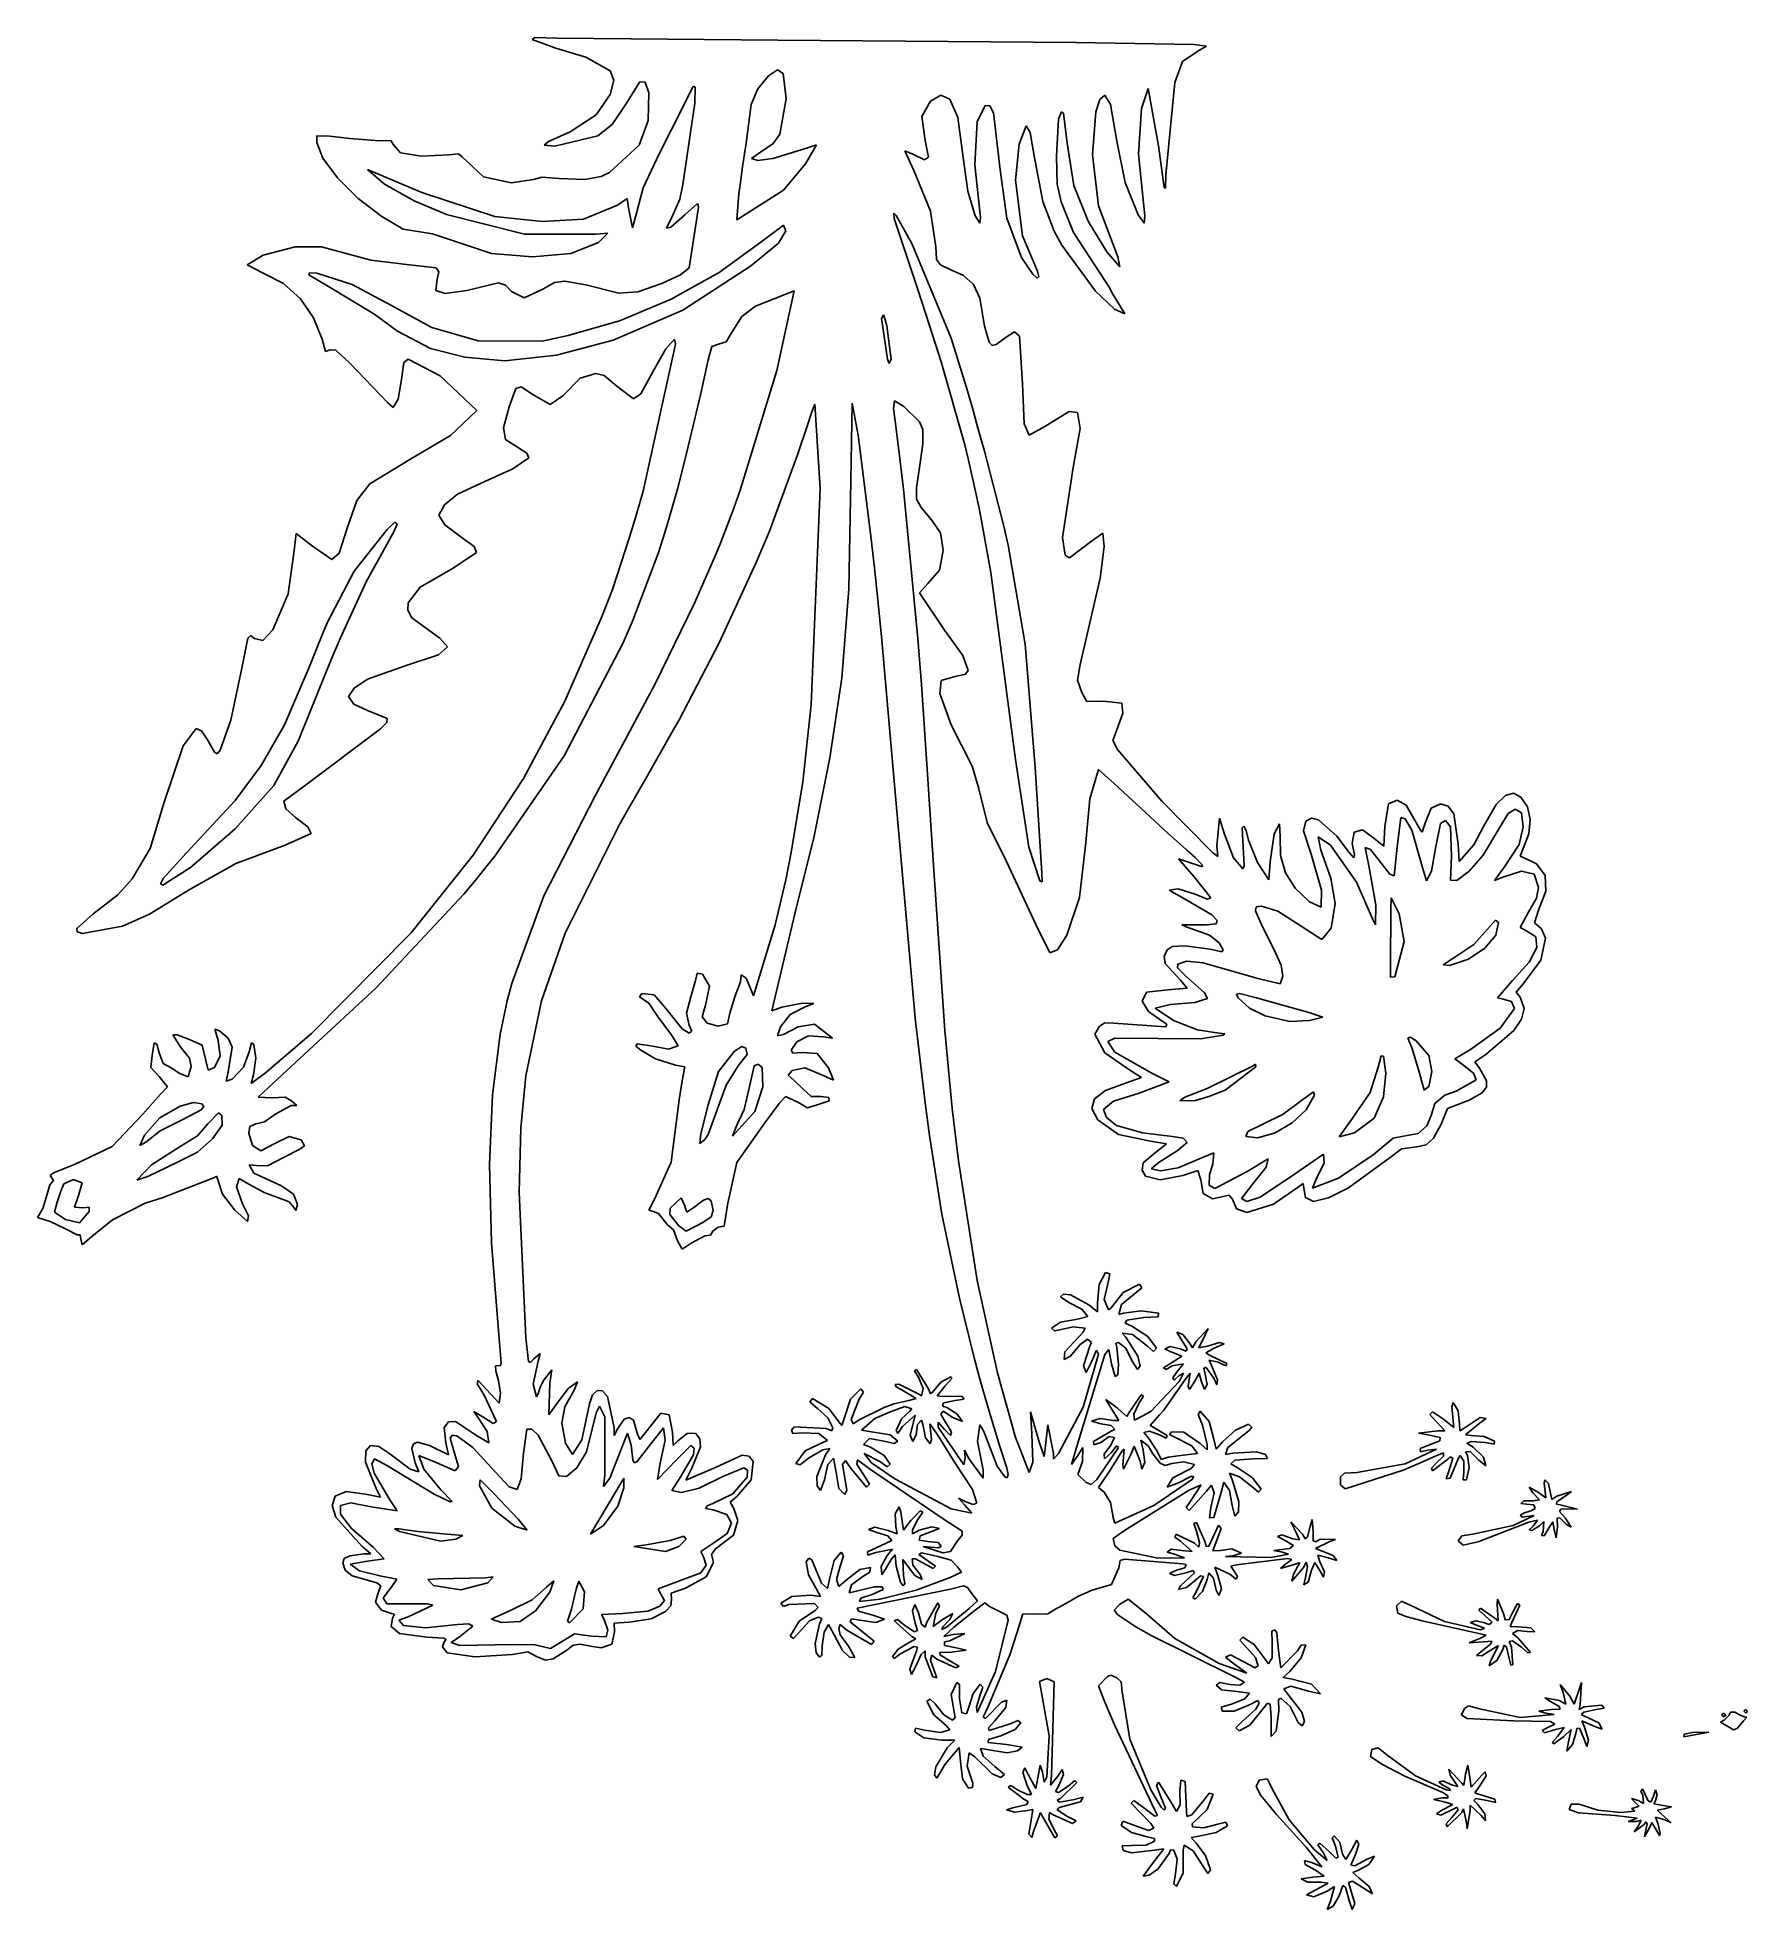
# Model space of a CAD drawing. Extents: x 0.7 to 64.3, y 20.5 to 90.1.
import ezdxf

# ---------------------------------------------------------------- set-up
doc = ezdxf.new("R2010")
doc.units = 0

msp = doc.modelspace()

# ---------------------------------------------------------------- linework, layer by layer
at = {"layer": 'Layer 1'}
for p, q in [((19.1011, 90.0718), (19.974853, 89.752862)), ((19.101393, 90.071669), (19.1011, 90.0718)), ((19.197639, 90.147558), (19.101393, 90.071669)), ((20.025084, 90.116039), (19.197639, 90.147558)), ((28.224914, 90.046369), (20.025084, 90.116039)), ((39.314814, 89.959619), (28.224914, 90.046369)), ((43.705984, 89.883929), (39.314814, 89.959619)), ((44.166624, 89.817744), (43.705984, 89.883929)), ((43.84906, 89.633815), (44.166624, 89.817744)), ((19.974853, 89.752862), (20.880829, 89.474667)), ((20.880829, 89.474667), (21.086688, 89.412967)), ((21.086688, 89.412967), (21.999878, 88.903354)), ((42.986544, 88.471915), (43.270917, 89.250513)), ((43.270917, 89.250513), (43.84906, 89.633815)), ((22.133648, 88.559189), (21.996578, 88.02134)), ((21.999878, 88.903354), (22.133648, 88.559189)), ((22.571948, 87.66546), (23.102342, 88.499608)), ((23.102342, 88.499608), (23.297022, 88.479324)), ((23.297022, 88.479324), (23.42847, 88.091399)), ((27.481872, 88.235981), (27.882265, 88.723606)), ((27.882265, 88.723606), (28.219354, 88.942507)), ((28.219354, 88.942507), (28.423589, 88.811022)), ((28.423589, 88.811022), (28.42359, 88.81103)), ((28.42359, 88.81103), (28.539757, 87.859278)), ((42.657852, 85.044115), (42.986544, 88.471915)), ((21.996578, 88.02134), (21.478824, 87.275549)), ((23.42847, 88.091399), (23.40868, 87.062279)), ((24.730021, 87.63187), (25.079996, 88.337599)), ((25.079996, 88.337599), (25.159287, 88.300681)), ((25.159287, 88.300681), (25.142826, 87.699086)), ((27.243518, 87.655242), (27.481872, 88.235981)), ((28.539757, 87.859278), (28.306876, 86.5565)), ((33.581592, 87.213528), (33.905708, 87.782981)), ((33.905708, 87.782981), (34.287, 87.996663)), ((34.287, 87.996663), (34.621007, 87.850191)), ((34.621007, 87.850191), (34.922726, 87.16798)), ((40.055408, 87.377947), (40.19889, 87.836927)), ((40.19889, 87.836927), (40.383778, 88.001415)), ((40.383778, 88.001415), (40.595593, 87.653705)), ((41.750498, 87.508656), (41.997839, 88.250195)), ((41.997839, 88.250195), (42.379266, 86.119505)), ((21.478824, 87.275549), (20.512548, 86.63617)), ((22.0741, 86.905904), (22.571948, 87.66546)), ((23.40868, 87.062279), (23.075418, 86.146609)), ((23.819118, 85.81716), (24.730021, 87.63187)), ((25.142826, 87.699086), (24.699247, 84.674556)), ((27.047341, 86.220441), (27.243518, 87.655242)), ((33.702635, 86.321131), (33.581592, 87.213528)), ((34.922726, 87.16798), (35.114676, 85.682611)), ((35.555264, 85.409253), (35.639776, 87.007941)), ((35.639776, 87.007941), (35.943847, 87.621048)), ((35.943847, 87.621048), (36.107586, 87.601025)), ((36.107586, 87.601025), (36.241887, 87.342583)), ((36.241887, 87.342583), (36.493154, 85.219693)), ((38.584575, 85.71622), (38.665595, 87.11086)), ((38.665595, 87.11086), (38.772039, 87.378695)), ((38.772039, 87.378695), (38.854753, 87.334871)), ((38.854753, 87.334871), (38.981621, 86.220302)), ((39.934607, 85.783425), (40.055408, 87.377947)), ((40.595593, 87.653705), (40.827936, 86.287525)), ((41.633621, 85.806645), (41.750498, 87.508656)), ((11.572072, 86.475826), (11.085595, 86.489226)), ((11.085595, 86.489226), (11.093095, 86.238981)), ((12.311401, 86.392186), (11.572072, 86.475826)), ((13.25317, 86.321596), (12.311401, 86.392186)), ((13.855648, 86.300399), (13.25317, 86.321596)), ((20.512548, 86.63617), (19.705505, 86.274164)), ((19.942288, 86.107413), (21.537028, 86.49196)), ((21.537028, 86.49196), (22.0741, 86.905904)), ((28.306876, 86.5565), (28.061191, 86.198396)), ((33.835906, 85.69942), (33.702635, 86.321131)), ((37.200565, 86.179502), (37.466491, 86.858812)), ((37.466491, 86.858812), (37.615668, 86.619196)), ((37.615668, 86.619196), (37.765732, 85.741622)), ((11.093095, 86.238981), (11.307688, 85.66028)), ((11.307688, 85.66028), (11.852522, 84.927387)), ((13.94209, 86.15492), (13.855648, 86.300399)), ((14.194636, 85.857999), (13.94209, 86.15492)), ((14.98387, 85.730359), (14.194636, 85.857999)), ((15.99205, 85.778659), (14.98387, 85.730359)), ((16.350563, 85.822642), (15.99205, 85.778659)), ((16.496138, 85.713579), (16.350563, 85.822642)), ((17.28361, 84.961044), (16.496138, 85.713579)), ((19.705505, 86.274164), (19.535623, 86.146221)), ((19.535623, 86.146221), (19.942288, 86.107413)), ((23.075418, 86.146609), (21.969148, 85.120379)), ((23.227159, 84.551122), (23.819118, 85.81716)), ((26.908532, 85.266518), (27.047341, 86.220441)), ((27.58116, 85.881875), (27.250047, 85.648013)), ((27.250047, 85.648013), (27.486126, 85.57699)), ((27.486126, 85.57699), (28.046502, 85.642682)), ((28.061191, 86.198396), (27.58116, 85.881875)), ((28.046502, 85.642682), (29.252967, 86.019604)), ((29.252967, 86.019604), (29.662628, 86.150417)), ((29.662628, 86.150417), (29.262667, 85.452764)), ((33.283893, 85.196699), (32.948939, 85.929578)), ((32.948939, 85.929578), (33.246453, 85.813506)), ((33.246453, 85.813506), (33.681242, 85.591553)), ((33.681242, 85.591553), (33.835906, 85.69942)), ((35.114676, 85.682611), (35.288236, 84.437599)), ((37.066803, 84.842462), (37.200565, 86.179502)), ((37.765732, 85.741622), (38.077059, 84.051483)), ((38.614644, 84.694223), (38.584575, 85.71622)), ((38.981621, 86.220302), (39.235748, 84.648564)), ((40.146559, 83.889449), (39.934607, 85.783425)), ((40.827936, 86.287525), (41.142727, 84.759404)), ((41.872789, 83.515055), (41.633621, 85.806645)), ((42.379266, 86.119505), (42.595868, 84.566659)), ((11.852522, 84.927387), (12.620673, 84.162296)), ((13.606034, 84.693799), (12.967276, 85.234428)), ((12.967276, 85.234428), (13.875473, 84.849906)), ((18.310858, 84.743111), (17.28361, 84.961044)), ((19.467851, 84.956735), (19.139883, 84.865229)), ((20.102887, 84.908539), (19.467851, 84.956735)), ((21.665467, 84.975339), (21.049618, 84.870184)), ((21.969148, 85.120379), (21.665467, 84.975339)), ((26.846772, 84.755652), (26.908532, 85.266518)), ((29.262667, 85.452764), (28.439322, 84.473633)), ((33.907649, 83.684226), (33.283893, 85.196699)), ((35.760096, 83.447821), (35.555264, 85.409253)), ((36.493154, 85.219693), (36.749021, 83.426985)), ((42.648084, 84.544276), (42.657852, 85.044115)), ((14.711981, 84.067404), (13.606034, 84.693799)), ((13.875473, 84.849906), (14.840501, 84.439335)), ((14.840501, 84.439335), (14.987235, 84.380385)), ((14.987235, 84.380385), (17.705945, 83.492494)), ((19.139883, 84.865229), (18.310858, 84.743111)), ((21.049618, 84.870184), (20.102887, 84.908539)), ((22.881249, 83.23836), (23.227159, 84.551122)), ((24.699247, 84.674556), (24.584235, 84.136856)), ((28.439322, 84.473633), (26.708912, 83.363943)), ((26.708912, 83.363943), (26.785112, 84.331739)), ((26.785112, 84.331739), (26.846772, 84.755652)), ((35.288236, 84.437599), (35.561143, 83.511781)), ((37.330418, 82.775372), (37.066803, 84.842462)), ((38.761676, 84.03592), (38.614644, 84.694223)), ((39.235748, 84.648564), (39.764266, 83.313392)), ((41.142727, 84.759404), (41.620745, 83.548645)), ((42.595868, 84.566659), (42.648084, 84.544276)), ((12.620673, 84.162296), (13.505215, 83.487001)), ((15.912084, 83.560545), (14.711981, 84.067404)), ((18.809344, 82.828509), (15.912084, 83.560545)), ((21.008285, 83.390448), (22.262065, 83.907265)), ((22.262065, 83.907265), (22.629202, 84.159261)), ((22.629202, 84.159261), (22.679612, 83.814804)), ((22.679612, 83.814804), (22.822219, 83.066531)), ((24.248421, 83.09326), (24.76893, 83.548759)), ((24.584235, 84.136856), (24.315978, 83.509567)), ((24.76893, 83.548759), (25.247594, 83.974317)), ((25.275851, 83.834407), (25.164505, 83.105178)), ((25.247594, 83.974317), (25.275851, 83.834407)), ((32.557845, 83.417872), (32.536275, 83.61571)), ((32.536275, 83.61571), (32.634521, 83.530183)), ((32.634521, 83.530183), (33.205707, 82.487143)), ((34.105904, 82.356349), (33.907649, 83.684226)), ((38.077059, 84.051483), (38.502247, 82.942242)), ((39.216659, 82.89332), (38.761676, 84.03592)), ((40.866808, 81.990905), (40.146559, 83.889449)), ((41.620745, 83.548645), (41.849406, 83.239273)), ((13.505215, 83.487001), (14.297552, 83.013311)), ((14.297552, 83.013311), (14.849445, 82.929029)), ((14.849445, 82.929029), (15.387139, 82.845889)), ((15.387139, 82.845889), (17.577219, 82.113899)), ((17.705945, 83.492494), (19.466975, 83.309079)), ((21.480694, 82.839289), (18.809344, 82.828509)), ((19.466975, 83.309079), (21.008285, 83.390448)), ((21.914389, 82.874499), (21.480694, 82.839289)), ((21.55876, 82.520513), (21.914389, 82.874499)), ((22.822219, 83.066531), (22.881249, 83.23836)), ((24.315978, 83.509567), (24.091059, 83.055891)), ((24.091059, 83.055891), (24.248421, 83.09326)), ((25.164505, 83.105178), (24.929938, 81.579918)), ((27.650164, 82.573553), (28.443046, 83.162248)), ((28.52706, 82.960599), (28.249908, 82.493377)), ((28.443046, 83.162248), (28.527056, 82.960592)), ((28.527056, 82.960592), (28.52706, 82.960599)), ((33.431903, 80.776302), (32.557845, 83.417872)), ((35.561143, 83.511781), (35.736969, 83.238644)), ((35.736969, 83.238644), (35.760096, 83.447821)), ((36.749021, 83.426985), (37.283401, 81.966573)), ((38.502247, 82.942242), (38.78698, 82.422833)), ((40.570139, 80.82096), (39.216659, 82.89332)), ((39.764266, 83.313392), (40.464645, 82.180982)), ((41.849406, 83.239273), (41.872789, 83.515055)), ((10.279058, 82.360396), (9.091053, 82.053849)), ((11.263498, 82.36165), (10.279058, 82.360396)), ((13.101948, 81.870226), (11.263498, 82.36165)), ((20.528829, 82.113395), (21.55876, 82.520513)), ((26.04467, 81.406545), (27.650164, 82.573553)), ((28.249908, 82.493377), (27.20964, 81.646499)), ((33.205707, 82.487143), (33.20571, 82.48713)), ((33.20571, 82.48713), (34.67047, 78.96676)), ((34.132428, 81.888751), (34.105904, 82.356349)), ((37.881343, 81.451632), (37.330418, 82.775372)), ((38.78698, 82.422833), (40.03694, 80.708943)), ((40.464645, 82.180982), (40.950971, 81.616709)), ((9.091053, 82.053849), (8.49791, 81.696)), ((8.49791, 81.696), (9.12378, 81.375703)), ((14.539938, 81.690301), (13.101948, 81.870226)), ((15.523647, 81.578649), (14.539938, 81.690301)), ((15.620696, 81.429426), (15.523647, 81.578649)), ((17.577219, 82.113899), (19.103682, 81.99455)), ((19.103682, 81.99455), (20.528829, 82.113395)), ((24.929938, 81.579918), (24.614162, 81.31749)), ((27.20964, 81.646499), (24.697814, 80.005768)), ((34.277088, 81.693047), (34.132428, 81.888751)), ((34.661777, 81.511501), (34.277088, 81.693047)), ((35.129665, 81.300051), (34.661777, 81.511501)), ((37.283401, 81.966573), (37.70587, 81.341216)), ((37.936973, 81.253616), (37.881343, 81.451632)), ((40.950971, 81.616709), (40.866808, 81.990905)), ((9.12378, 81.375703), (9.846982, 80.993463)), ((9.846982, 80.993463), (10.477391, 80.42522)), ((10.795459, 81.320897), (10.81735, 81.39821)), ((11.51896, 80.88707), (10.795459, 81.320897)), ((10.81735, 81.39821), (11.094173, 81.383422)), ((11.094173, 81.383422), (12.406212, 80.956687)), ((13.20279, 79.87397), (11.51896, 80.88707)), ((12.406212, 80.956687), (13.841303, 80.187492)), ((15.51073, 80.740765), (15.560818, 81.163051)), ((15.560818, 81.163051), (15.620696, 81.429426)), ((16.664172, 80.743856), (15.858261, 80.623357)), ((17.844784, 81.0208), (16.664172, 80.743856)), ((18.102608, 80.936981), (17.844784, 81.0208)), ((18.332552, 80.699856), (18.102608, 80.936981)), ((19.486302, 80.783136), (18.796901, 80.465826)), ((19.92438, 81.041165), (19.486302, 80.783136)), ((20.306023, 81.088059), (19.92438, 81.041165)), ((21.088703, 80.945294), (20.306023, 81.088059)), ((22.318483, 80.633859), (21.088703, 80.945294)), ((23.912843, 81.004926), (23.025935, 80.684005)), ((24.614162, 81.31749), (23.912843, 81.004926)), ((24.265698, 80.414029), (26.04467, 81.406545)), ((33.873964, 79.432072), (33.431903, 80.776302)), ((35.498392, 80.964715), (35.129665, 81.300051)), ((35.74079, 80.448044), (35.498392, 80.964715)), ((37.70587, 81.341216), (37.870733, 81.202498)), ((37.870733, 81.202498), (37.936973, 81.253616)), ((40.625439, 80.708943), (40.570139, 80.82096)), ((10.477391, 80.42522), (10.970657, 79.721189)), ((13.841303, 80.187492), (15.358938, 79.362627)), ((15.858261, 80.623357), (15.51073, 80.740765)), ((18.796901, 80.465826), (18.332552, 80.699856)), ((23.025935, 80.684005), (22.318483, 80.633859)), ((22.373429, 79.625205), (24.265698, 80.414029)), ((26.894207, 79.774712), (27.392703, 80.15236)), ((27.392703, 80.15236), (28.835383, 80.725494)), ((28.835383, 80.725494), (28.187749, 77.768504)), ((35.917966, 79.412845), (35.74079, 80.448044)), ((40.03694, 80.708943), (40.745422, 80.049765)), ((40.679759, 80.596926), (40.625439, 80.708943)), ((41.12861, 79.867311), (40.679759, 80.596926)), ((40.745422, 80.049765), (41.12861, 79.867311)), ((10.970657, 79.721189), (11.28243, 78.931583)), ((14.090966, 79.231622), (13.20279, 79.87397)), ((15.358938, 79.362627), (17.089393, 78.866122)), ((20.428044, 79.069273), (22.373429, 79.625205)), ((24.697814, 80.005768), (22.10834, 78.892429)), ((26.536114, 79.199209), (26.894207, 79.774712)), ((32.089283, 79.691555), (32.156493, 79.835323)), ((32.3058, 78.188635), (32.089283, 79.691555)), ((32.156493, 79.835323), (32.223703, 79.643165)), ((32.223703, 79.643165), (32.22371, 79.643169)), ((32.22371, 79.643169), (32.2816, 79.428695)), ((32.2816, 79.428695), (32.43845, 78.188635)), ((34.307977, 78.087832), (33.873964, 79.432072)), ((36.084712, 78.823607), (35.917966, 79.412845)), ((11.28243, 78.931583), (11.417059, 78.473252)), ((15.31996, 78.58396), (14.090966, 79.231622)), ((17.089393, 78.866122), (19.469313, 78.857422)), ((19.469313, 78.857422), (20.428044, 79.069273)), ((22.10834, 78.892429), (19.995067, 78.339547)), ((24.427081, 78.740163), (23.217271, 73.282253)), ((24.06143, 78.571394), (24.392531, 78.92804)), ((24.392531, 78.92804), (24.427081, 78.740163)), ((25.637318, 78.154968), (25.779498, 78.6623)), ((25.779498, 78.6623), (26.017024, 78.739444)), ((26.017024, 78.739444), (26.305129, 78.827451)), ((26.305129, 78.827451), (26.536114, 79.199209)), ((34.67047, 78.96676), (35.277332, 77.01244)), ((36.200964, 78.699501), (36.084712, 78.823607)), ((36.342988, 78.734927), (36.200964, 78.699501)), ((36.712696, 79.004909), (36.342988, 78.734927)), ((37.032251, 79.200962), (36.712696, 79.004909)), ((37.220157, 79.03982), (37.032251, 79.200962)), ((37.332066, 77.281159), (37.220157, 79.03982)), ((11.417059, 78.473252), (11.582576, 78.535892)), ((11.582576, 78.535892), (11.791835, 78.521943)), ((11.791835, 78.521943), (12.30889, 78.053262)), ((12.30889, 78.053262), (13.72722, 76.556842)), ((14.240818, 77.432603), (14.32653, 78.063631)), ((14.32653, 78.063631), (14.490676, 78.188642)), ((14.490676, 78.188642), (15.679626, 77.570009)), ((16.594422, 78.261983), (15.31996, 78.58396)), ((18.08443, 78.121422), (16.594422, 78.261983)), ((19.995067, 78.339547), (18.08443, 78.121422)), ((23.578347, 77.71823), (24.06143, 78.571394)), ((25.368047, 76.911548), (25.637318, 78.154968)), ((32.37354, 78.020613), (32.3058, 78.188635)), ((32.43845, 78.188635), (32.37354, 78.020613)), ((35.176877, 74.996092), (34.307977, 78.087832)), ((14.115962, 76.697143), (14.240818, 77.432603)), ((15.679626, 77.570009), (17.033786, 76.275749)), ((20.238651, 76.826978), (20.879583, 77.482302)), ((20.879583, 77.482302), (21.456471, 77.650768)), ((21.456471, 77.650768), (21.777866, 77.57802)), ((21.777866, 77.57802), (22.242702, 77.180534)), ((23.134471, 76.891453), (23.578347, 77.71823)), ((28.187749, 77.768504), (26.846059, 73.349334)), ((37.385421, 75.780918), (37.332066, 77.281159)), ((13.930545, 76.388813), (14.115962, 76.697143)), ((18.244726, 76.414764), (18.48534, 77.096506)), ((18.48534, 77.096506), (18.686784, 77.156593)), ((18.686784, 77.156593), (19.152171, 76.846168)), ((19.152171, 76.846168), (19.767438, 76.503825)), ((19.767438, 76.503825), (20.238651, 76.826978)), ((22.242702, 77.180534), (22.86729, 76.71005)), ((22.86729, 76.71005), (23.134471, 76.891453)), ((25.233623, 76.340246), (25.368047, 76.911548)), ((32.527943, 76.356986), (32.56473, 76.630407)), ((32.56473, 76.630407), (32.915148, 76.424196)), ((35.277332, 77.01244), (35.487416, 76.27311)), ((13.72722, 76.556842), (13.930545, 76.388813)), ((17.033786, 76.275749), (16.059215, 75.35291)), ((18.03377, 75.630462), (18.244726, 76.414764)), ((25.098, 75.76895), (25.233623, 76.340246)), ((29.3368, 75.735341), (29.477084, 76.189017)), ((29.477084, 76.189017), (29.606621, 76.508274)), ((29.606621, 76.508274), (29.805205, 73.379414)), ((30.946867, 73.679686), (30.990087, 76.554366)), ((30.990087, 76.554366), (31.214496, 75.365576)), ((32.626753, 75.600854), (32.527943, 76.356986)), ((32.915148, 76.424196), (33.492962, 75.850077)), ((35.487416, 76.27311), (35.65354, 75.668206)), ((39.061852, 76.243104), (38.156297, 75.684876)), ((39.374937, 76.203251), (39.061852, 76.243104)), ((39.465213, 75.603202), (39.374937, 76.203251)), ((16.059215, 75.35291), (14.546955, 74.45994)), ((18.105014, 75.202794), (18.03377, 75.630462)), ((18.591773, 74.883451), (18.105014, 75.202794)), ((24.795207, 74.52553), (25.098, 75.76895)), ((28.965915, 74.626341), (29.3368, 75.735341)), ((31.214496, 75.365576), (31.688358, 71.601726)), ((32.762305, 74.491854), (32.626753, 75.600854)), ((33.492962, 75.850077), (33.618578, 75.571201)), ((33.618578, 75.571201), (33.614756, 75.043536)), ((35.65354, 75.668206), (35.77835, 75.23133)), ((35.77835, 75.23133), (35.912772, 74.760847)), ((37.575502, 75.365619), (37.385421, 75.780918)), ((38.156297, 75.684876), (37.575502, 75.365619)), ((39.213065, 74.155811), (39.465213, 75.603202)), ((18.378024, 74.112027), (18.970461, 74.521891)), ((18.896929, 74.688576), (18.591773, 74.883451)), ((18.970461, 74.521891), (18.896929, 74.688576)), ((24.497509, 73.34932), (24.795207, 74.52553)), ((27.924525, 71.786641), (28.965915, 74.626341)), ((32.897659, 73.349254), (32.762305, 74.491854)), ((33.614756, 75.043536), (33.502394, 74.155801)), ((35.315447, 74.424797), (35.176877, 74.996092)), ((35.912772, 74.760847), (36.637617, 71.971557)), ((14.546955, 74.45994), (13.064865, 73.547907)), ((17.201824, 73.574925), (18.378024, 74.112027)), ((33.502394, 74.155801), (33.387937, 73.405521)), ((35.580868, 73.265387), (35.315447, 74.424797)), ((38.812043, 71.556161), (39.213065, 74.155811)), ((13.064865, 73.547907), (12.57607, 72.93588)), ((15.83637, 72.775908), (16.315033, 73.161574)), ((16.315033, 73.161574), (17.201824, 73.574925)), ((23.217271, 73.282253), (23.082847, 72.811769)), ((24.359871, 72.878836), (24.497509, 73.34932)), ((26.846059, 73.349334), (26.579537, 72.610003)), ((29.805205, 73.379414), (29.465016, 65.351124)), ((30.871416, 69.650225), (30.946867, 73.679686)), ((33.431663, 67.804284), (32.897659, 73.349254)), ((33.387937, 73.405521), (33.387897, 72.981274)), ((35.709247, 72.643682), (35.580868, 73.265387)), ((12.57607, 72.93588), (12.211486, 71.903507)), ((15.622348, 72.385732), (15.83637, 72.775908)), ((23.082847, 72.811769), (22.944848, 72.341285)), ((24.091157, 71.937875), (24.225447, 72.408359)), ((24.225447, 72.408359), (24.359871, 72.878836)), ((26.579537, 72.610003), (26.069387, 71.281133)), ((33.387897, 72.981274), (33.553786, 72.666191)), ((33.553786, 72.666191), (33.937245, 72.206662)), ((35.853141, 71.904352), (35.709247, 72.643682)), ((10.315768, 71.704669), (10.245398, 71.07705)), ((10.924249, 71.234036), (10.315768, 71.704669)), ((12.211486, 71.903507), (11.917504, 70.971409)), ((12.477868, 70.304917), (13.698788, 71.853911)), ((13.953254, 71.769952), (12.929509, 69.913031)), ((13.698788, 71.853911), (13.992624, 72.119755)), ((14.0763, 72.0556), (13.953254, 71.769952)), ((13.992624, 72.119755), (14.07625, 72.055541)), ((14.07625, 72.055541), (14.0763, 72.0556)), ((15.852457, 72.021676), (15.622348, 72.385732)), ((16.546509, 71.508865), (15.852457, 72.021676)), ((22.944848, 72.341285), (22.70911, 71.568353)), ((23.955661, 71.500999), (24.091157, 71.937875)), ((27.428471, 70.627241), (27.924525, 71.786641)), ((33.937245, 72.206662), (34.271739, 71.727714)), ((34.271739, 71.727714), (34.373245, 71.083542)), ((36.150504, 70.257662), (35.853141, 71.904352)), ((36.637617, 71.971557), (36.793524, 71.265835)), ((40.306836, 71.717708), (39.836352, 71.383203)), ((40.366234, 71.219998), (40.306836, 71.717708)), ((10.245398, 71.07705), (10.028657, 69.466145)), ((11.643131, 70.740837), (10.924249, 71.234036)), ((16.938874, 71.222428), (16.546509, 71.508865)), ((17.02303, 70.995427), (16.938874, 71.222428)), ((22.70911, 71.568353), (22.076817, 69.619213)), ((23.786074, 70.963306), (23.955661, 71.500999)), ((26.069387, 71.281133), (25.905739, 70.896106)), ((31.688358, 71.601726), (31.81961, 70.425516)), ((34.373245, 71.083542), (34.240208, 70.343509)), ((36.793524, 71.265835), (37.423648, 67.588986)), ((38.916339, 70.900848), (38.812043, 71.556161)), ((39.836352, 71.383203), (39.069412, 70.795231)), ((40.213671, 70.046954), (40.366234, 71.219998)), ((11.488308, 68.409311), (12.477868, 70.304917)), ((11.917504, 70.971409), (11.643131, 70.740837)), ((14.929999, 69.703149), (16.160042, 70.418875)), ((16.160042, 70.418875), (17.02303, 70.995427)), ((22.829773, 68.439646), (23.786074, 70.963306)), ((25.905739, 70.896106), (25.132751, 69.114996)), ((26.043031, 67.636321), (27.428471, 70.627241)), ((31.81961, 70.425516), (31.957737, 69.114886)), ((34.240208, 70.343509), (33.807317, 69.842672)), ((39.069412, 70.795231), (38.916339, 70.900848)), ((12.929509, 69.913031), (11.959384, 67.804462)), ((14.484242, 69.130765), (14.929999, 69.703149)), ((22.076817, 69.619213), (21.668769, 68.577423)), ((30.606438, 66.325606), (30.871416, 69.650225)), ((33.807317, 69.842672), (33.500969, 69.498201)), ((37.062952, 63.301252), (36.150504, 70.257662)), ((39.470302, 66.829738), (40.213671, 70.046954)), ((10.028657, 69.466145), (9.458721, 68.12071)), ((14.467594, 68.84925), (14.484242, 69.130765)), ((25.132751, 69.114996), (23.658546, 66.085081)), ((31.957737, 69.114886), (32.09125, 67.737046)), ((33.500969, 69.498201), (34.431593, 68.115631)), ((11.283158, 67.93692), (11.488308, 68.409311)), ((14.624513, 68.573115), (14.467594, 68.84925)), ((15.658132, 67.813625), (14.624513, 68.573115)), ((21.668769, 68.577423), (20.310798, 65.470163)), ((22.477687, 67.636321), (22.829773, 68.439646)), ((8.518159, 67.807875), (8.29457, 66.6955)), ((8.627293, 67.913903), (8.518159, 67.807875)), ((8.76958, 67.8011), (8.627293, 67.913903)), ((9.075679, 67.730989), (8.76958, 67.8011)), ((9.458721, 68.12071), (9.075679, 67.730989)), ((10.813498, 66.76071), (11.283158, 67.93692)), ((11.959384, 67.804462), (11.570732, 66.897103)), ((15.945281, 67.489565), (15.658132, 67.813625)), ((20.280927, 63.435591), (22.477687, 67.636321)), ((24.561351, 64.779821), (26.043031, 67.636321)), ((32.09125, 67.737046), (32.487707, 63.200256)), ((33.565729, 66.090384), (33.431663, 67.804284)), ((34.431593, 68.115631), (35.103042, 67.166442)), ((37.423648, 67.588986), (37.800904, 62.998795)), ((11.570732, 66.897103), (11.121232, 65.788103)), ((14.412541, 66.800743), (15.618377, 67.197632)), ((15.618377, 67.197632), (15.945281, 67.489565)), ((35.103042, 67.166442), (35.302829, 66.609191)), ((39.374216, 66.253867), (39.470302, 66.829738)), ((8.29457, 66.6955), (7.89383, 64.7631)), ((9.885328, 64.586029), (10.813498, 66.76071)), ((12.480274, 65.955951), (12.973181, 66.284455)), ((12.973181, 66.284455), (14.412541, 66.800743)), ((30.164492, 63.36336), (30.606438, 66.325606)), ((34.299152, 66.24334), (34.253332, 65.754073)), ((34.828482, 66.393028), (34.299152, 66.24334)), ((35.202323, 66.479558), (34.828482, 66.393028)), ((35.302829, 66.609191), (35.202323, 66.479558)), ((39.533172, 65.787958), (39.374216, 66.253867)), ((11.121232, 65.788103), (10.72031, 64.779923)), ((12.261767, 65.645482), (12.480274, 65.955951)), ((12.467363, 65.357006), (12.261767, 65.645482)), ((20.310798, 65.470163), (18.768429, 62.595583)), ((23.658546, 66.085081), (21.432571, 61.956386)), ((33.669281, 64.611724), (33.565729, 66.090384)), ((34.253332, 65.754073), (34.67849, 64.589663)), ((39.720902, 65.451894), (39.533172, 65.787958)), ((40.32792, 65.474764), (39.720902, 65.451894)), ((41.023047, 65.391484), (40.32792, 65.474764)), ((7.89383, 64.7631), (7.49673, 63.648)), ((10.72031, 64.779923), (10.595764, 64.477474)), ((12.973262, 65.121056), (12.467363, 65.357006)), ((13.70893, 64.830336), (12.973262, 65.121056)), ((13.688583, 64.674116), (13.70893, 64.830336)), ((24.335319, 64.393355), (24.561351, 64.779821)), ((29.465016, 65.351124), (29.155524, 62.471492)), ((40.829022, 64.405567), (41.060478, 65.023156)), ((41.060478, 65.023156), (41.023047, 65.391484)), ((6.600668, 64.449087), (6.11391, 63.8054)), ((6.804083, 64.367661), (6.600668, 64.449087)), ((7.01925, 64.0268), (6.804083, 64.367661)), ((9.024338, 63.07338), (9.885328, 64.586029)), ((10.595764, 64.477474), (10.403571, 64.006991)), ((10.662895, 62.348598), (13.454775, 64.447228)), ((13.454775, 64.447228), (13.688583, 64.674116)), ((23.316899, 62.595445), (24.335319, 64.393355)), ((33.770308, 63.133064), (33.669281, 64.611724)), ((34.67849, 64.589663), (35.454531, 63.052849)), ((40.688825, 64.003274), (40.829022, 64.405567)), ((6.11391, 63.8054), (5.41087, 61.7088)), ((7.28169, 63.5749), (7.01925, 64.0268)), ((7.380229, 63.510537), (7.28169, 63.5749)), ((7.49673, 63.648), (7.380229, 63.510537)), ((10.403571, 64.006991), (9.488549, 62.337586)), ((17.704177, 59.705341), (20.280927, 63.435591)), ((29.565258, 60.394176), (30.164492, 63.36336)), ((40.864102, 63.678525), (40.688825, 64.003274)), ((42.502112, 61.756235), (40.864102, 63.678525)), ((8.058353, 61.782735), (9.024338, 63.07338)), ((32.487707, 63.200256), (33.333259, 53.689796)), ((34.039838, 58.999544), (33.770308, 63.133064)), ((35.454531, 63.052849), (35.69249, 62.259323)), ((37.561039, 60.041482), (37.062952, 63.301252)), ((37.800904, 62.998795), (38.042576, 59.089995)), ((39.825309, 61.841021), (40.152579, 62.931441)), ((40.152579, 62.931441), (40.738201, 62.410555)), ((9.488549, 62.337586), (8.05182, 60.7173)), ((9.864226, 61.749621), (10.662895, 62.348598)), ((18.768429, 62.595583), (16.897739, 59.745373)), ((21.432571, 61.956386), (19.534581, 58.226696)), ((22.665555, 61.452845), (23.316899, 62.595445)), ((29.155524, 62.471492), (28.722507, 59.839764)), ((35.69249, 62.259323), (36.013216, 60.955182)), ((40.738201, 62.410555), (42.741601, 60.544325)), ((55.286616, 61.961519), (54.941164, 61.622238)), ((55.586954, 62.049251), (55.286616, 61.961519)), ((55.852304, 61.903749), (55.586954, 62.049251)), ((5.41087, 61.7088), (4.89769, 59.990462)), ((6.229538, 59.82408), (8.058353, 61.782735)), ((9.932434, 61.462372), (9.864226, 61.749621)), ((10.298157, 61.143121), (9.932434, 61.462372)), ((22.344401, 60.881549), (22.665555, 61.452845)), ((39.680055, 60.209371), (39.825309, 61.841021)), ((44.405492, 59.829465), (42.502112, 61.756235)), ((50.936041, 61.64736), (50.803316, 60.808127)), ((51.253914, 61.783644), (50.936041, 61.64736)), ((51.593686, 61.60399), (51.253914, 61.783644)), ((52.11863, 60.677444), (51.593686, 61.60399)), ((52.523305, 61.493359), (52.313723, 60.977462)), ((52.863787, 61.654393), (52.523305, 61.493359)), ((53.155306, 61.560451), (52.863787, 61.654393)), ((53.363519, 61.27861), (53.155306, 61.560451)), ((53.530074, 60.151133), (53.363519, 61.27861)), ((54.941164, 61.622238), (54.468279, 60.814249)), ((55.017749, 60.701993), (55.381737, 61.293113)), ((55.381737, 61.293113), (55.649126, 61.452822)), ((55.649126, 61.452822), (55.879791, 61.32282)), ((56.104687, 61.545667), (55.852304, 61.903749)), ((55.879791, 61.32282), (55.8798, 61.3229)), ((55.8798, 61.3229), (55.944491, 60.795114)), ((56.204388, 61.071372), (56.104687, 61.545667)), ((8.05182, 60.7173), (6.393842, 59.282825)), ((10.757277, 60.794084), (10.298157, 61.143121)), ((10.876589, 60.550718), (10.757277, 60.794084)), ((20.327791, 56.848849), (22.344401, 60.881549)), ((36.013216, 60.955182), (36.71481, 59.537633)), ((44.648571, 61.116708), (44.547938, 60.096748)), ((44.839504, 60.520971), (44.648571, 61.116708)), ((45.55058, 60.817807), (45.493739, 60.757702)), ((45.493739, 60.757702), (45.567739, 59.352402)), ((45.637712, 60.655319), (45.55058, 60.817807)), ((45.733502, 60.308026), (45.637712, 60.655319)), ((46.881398, 60.915082), (46.679296, 60.542893)), ((46.900228, 60.441339), (46.881398, 60.915082)), ((47.855478, 61.011089), (47.771056, 60.654619)), ((47.771056, 60.654619), (48.062064, 59.786959)), ((48.069363, 61.114294), (47.855478, 61.011089)), ((48.336843, 61.054264), (48.069363, 61.114294)), ((49.014268, 60.453316), (48.336843, 61.054264)), ((49.662821, 60.600433), (49.582671, 60.180358)), ((49.964447, 60.691929), (49.662821, 60.600433)), ((50.391126, 60.376574), (49.964447, 60.691929)), ((50.803316, 60.808127), (50.763306, 60.075034)), ((51.254467, 60.040596), (51.387441, 61.150487)), ((51.387441, 61.150487), (51.54901, 61.098451)), ((51.54901, 61.098451), (51.801808, 60.673985)), ((51.801808, 60.673985), (52.192038, 59.284165)), ((52.185918, 60.601198), (52.11863, 60.677444)), ((52.313723, 60.977462), (52.185918, 60.601198)), ((52.697109, 60.066311), (52.861984, 60.923261)), ((52.861984, 60.923261), (53.047672, 61.037934)), ((53.047672, 61.037934), (53.24081, 60.797509)), ((53.24081, 60.797509), (53.27471, 59.709649)), ((54.468279, 60.814249), (54.106447, 60.13283)), ((54.45318, 59.744511), (55.017749, 60.701993)), ((55.944491, 60.795114), (55.78609, 60.14654)), ((56.149052, 60.534546), (56.204388, 61.071372)), ((4.89769, 59.990462), (4.22266, 58.8653)), ((8.079154, 59.438802), (9.90936, 60.114996)), ((9.90936, 60.114996), (10.876589, 60.550718)), ((28.924487, 57.823326), (29.565258, 60.394176)), ((37.974366, 58.794962), (37.561039, 60.041482)), ((39.441112, 58.168945), (39.680055, 60.209371)), ((42.741601, 60.544325), (43.41889, 59.940518)), ((43.41889, 59.940518), (43.727684, 59.666972)), ((44.547938, 60.096748), (44.589728, 59.696964)), ((45.16751, 59.650092), (44.839504, 60.520971)), ((46.061529, 59.474273), (45.733502, 60.308026)), ((46.679296, 60.542893), (46.540042, 59.501113)), ((46.917786, 59.731107), (46.900228, 60.441339)), ((48.414159, 59.936385), (48.319528, 60.428192)), ((48.319528, 60.428192), (48.781012, 60.112664)), ((48.795023, 58.889871), (48.414159, 59.936385)), ((48.781012, 60.112664), (49.739229, 58.734743)), ((49.472261, 59.843396), (49.014268, 60.453316)), ((49.582671, 60.180358), (49.664451, 59.755666)), ((50.198368, 59.346078), (50.063311, 60.025135)), ((50.063311, 60.025135), (50.26979, 59.95079)), ((50.26979, 59.95079), (50.676345, 59.437879)), ((50.763306, 60.075034), (50.391126, 60.376574)), ((51.144778, 58.981912), (51.254467, 60.040596)), ((52.528854, 59.150304), (52.697109, 60.066311)), ((53.565724, 59.503616), (53.530074, 60.151133)), ((54.106447, 60.13283), (53.565724, 59.503616)), ((55.78609, 60.14654), (55.248396, 59.308061)), ((55.825786, 59.701958), (55.936324, 59.988869)), ((55.936324, 59.988869), (56.149052, 60.534546)), ((6.393842, 59.282825), (5.36834, 58.63)), ((5.375274, 58.874539), (6.229538, 59.82408)), ((6.32295, 58.438796), (8.079154, 59.438802)), ((16.897739, 59.745373), (14.5815, 56.847)), ((17.003517, 58.82795), (17.438657, 59.369277)), ((17.438657, 59.369277), (17.704177, 59.705341)), ((28.722507, 59.839764), (28.521081, 58.831594)), ((36.71481, 59.537633), (37.83833, 57.139533)), ((44.013194, 59.31159), (43.131906, 59.612911)), ((43.131906, 59.612911), (43.705363, 58.940797)), ((43.727684, 59.666972), (44.002016, 59.390373)), ((44.002016, 59.390373), (44.013194, 59.31159)), ((44.589728, 59.696964), (44.405492, 59.829465)), ((45.522269, 59.235991), (45.16751, 59.650092)), ((45.567739, 59.352402), (45.522269, 59.235991)), ((46.487032, 58.831516), (46.061529, 59.474273)), ((46.540042, 59.501113), (46.487032, 58.831516)), ((47.106987, 59.086774), (46.917786, 59.731107)), ((48.062064, 59.786959), (48.442505, 58.442379)), ((49.647575, 59.643555), (49.472261, 59.843396)), ((49.664451, 59.755666), (49.647575, 59.643555)), ((50.467259, 57.892417), (50.198368, 59.346078)), ((50.676345, 59.437879), (50.977332, 59.043424)), ((52.192038, 59.284165), (52.350308, 58.785221)), ((53.27471, 59.709649), (53.23501, 58.819098)), ((53.931429, 59.143333), (54.45318, 59.744511)), ((55.248396, 59.308061), (54.873994, 58.800978)), ((56.001594, 59.638055), (55.825786, 59.701958)), ((56.437927, 59.426987), (56.001594, 59.638055)), ((56.759277, 58.990326), (56.437927, 59.426987)), ((4.22266, 58.8653), (3.68895, 58.26485)), ((5.28049, 58.684387), (5.375274, 58.874539)), ((5.36834, 58.63), (5.28049, 58.684387)), ((16.553587, 58.290263), (17.003517, 58.82795)), ((28.521081, 58.831594), (28.127413, 57.151294)), ((34.441043, 53.219334), (34.039838, 58.999544)), ((38.058653, 58.748177), (37.974366, 58.794962)), ((38.042576, 59.089995), (38.058653, 58.748177)), ((43.11977, 58.486511), (42.776195, 58.441311)), ((43.749053, 58.291722), (43.11977, 58.486511)), ((43.705363, 58.940797), (44.329621, 58.15653)), ((47.46583, 58.512797), (47.106987, 59.086774)), ((47.992308, 58.013629), (47.46583, 58.512797)), ((48.956962, 57.944325), (48.795023, 58.889871)), ((49.739229, 58.734743), (50.346202, 57.358274)), ((50.977332, 59.043424), (51.144778, 58.981912)), ((52.350308, 58.785221), (52.528854, 59.150304)), ((53.23501, 58.819098), (53.472659, 58.799117)), ((53.472659, 58.799117), (53.931429, 59.143333)), ((54.873994, 58.800978), (55.216663, 58.942316)), ((55.216663, 58.942316), (55.878679, 59.153037)), ((55.878679, 59.153037), (56.349593, 59.036746)), ((56.349593, 59.036746), (56.50623, 58.536543)), ((56.50623, 58.536543), (56.439014, 58.150439)), ((56.784319, 58.401483), (56.759277, 58.990326)), ((3.68895, 58.26485), (2.75777, 57.5504)), ((4.867761, 57.554165), (6.32295, 58.438796)), ((13.298406, 54.811238), (16.553587, 58.290263)), ((19.534581, 58.226696), (18.340951, 54.966926)), ((28.00282, 53.956376), (28.924487, 57.823326)), ((38.972672, 56.764611), (39.441112, 58.168945)), ((42.776195, 58.441311), (43.439875, 58.069258)), ((43.439875, 58.069258), (44.364038, 57.523731)), ((44.189847, 58.110574), (43.749053, 58.291722)), ((44.329621, 58.15653), (44.189847, 58.110574)), ((45.987933, 57.671162), (46.008289, 57.828289)), ((46.008289, 57.828289), (46.217353, 57.849616)), ((46.217353, 57.849616), (46.814931, 57.665209)), ((48.433739, 57.811834), (47.992308, 58.013629)), ((48.442505, 58.442379), (48.433739, 57.811834)), ((48.802197, 57.029005), (48.956962, 57.944325)), ((50.446412, 57.151278), (50.467259, 57.892417)), ((51.028726, 58.159581), (51.019626, 57.739507)), ((51.335661, 57.562248), (51.028726, 58.159581)), ((56.439014, 58.150439), (56.154619, 57.65441)), ((56.51393, 57.696126), (56.784319, 58.401483)), ((2.75777, 57.5504), (2.163735, 57.023375)), ((2.38096, 56.831), (3.8603, 57.102346)), ((3.8603, 57.102346), (4.867761, 57.554165)), ((28.127413, 57.151294), (27.324746, 54.510644)), ((37.83833, 57.139533), (38.341902, 56.108413)), ((44.186122, 57.151671), (43.246676, 57.151166)), ((43.246676, 57.151166), (43.412186, 57.083946)), ((43.412186, 57.083946), (44.279085, 56.766223)), ((44.521735, 57.190491), (44.186122, 57.151671)), ((44.364038, 57.523731), (44.56565, 57.315873)), ((44.56565, 57.315873), (44.521735, 57.190491)), ((46.233584, 57.099461), (45.987933, 57.671162)), ((46.673865, 56.243521), (46.233584, 57.099461)), ((46.814931, 57.665209), (47.514303, 57.221362)), ((47.514303, 57.221362), (48.449055, 56.613585)), ((50.346202, 57.358274), (50.446412, 57.151278)), ((51.0196, 57.7395), (51.0124, 55.63156)), ((51.019626, 57.739507), (51.0196, 57.7395)), ((51.513467, 56.531101), (51.335661, 57.562248)), ((54.90882, 57.329264), (54.615948, 56.997882)), ((55.023441, 57.235408), (54.90882, 57.329264)), ((54.926417, 56.764197), (55.023441, 57.235408)), ((56.154619, 57.65441), (55.83434, 57.059614)), ((56.35839, 57.227823), (56.51393, 57.696126)), ((56.616443, 57.004547), (56.35839, 57.227823)), ((2.163735, 57.023375), (2.175211, 56.893512)), ((2.175211, 56.893512), (2.38096, 56.831)), ((14.5815, 56.847), (10.8902, 53.1187)), ((19.445863, 54.334017), (20.327791, 56.848849)), ((38.625253, 56.224776), (38.972672, 56.764611)), ((44.279085, 56.766223), (44.643134, 56.486279)), ((44.643134, 56.486279), (44.792546, 56.229801)), ((48.449055, 56.613585), (48.802197, 57.029005)), ((51.163224, 55.219811), (51.513467, 56.531101)), ((54.101016, 56.428044), (53.43349, 55.975198)), ((54.61595, 56.997888), (54.101016, 56.428044)), ((54.521248, 56.280494), (54.926417, 56.764197)), ((54.615948, 56.997882), (54.61595, 56.997888)), ((55.83434, 57.059614), (56.045001, 56.940462)), ((56.045001, 56.940462), (56.412091, 56.710723)), ((56.412091, 56.710723), (56.449209, 56.315732)), ((56.60137, 55.841541), (56.773592, 56.662055)), ((56.773592, 56.662055), (56.616443, 57.004547)), ((38.341902, 56.108413), (38.625253, 56.224776)), ((42.70349, 56.219528), (42.590816, 55.980688)), ((42.590816, 55.980688), (42.632214, 55.721904)), ((42.632214, 55.721904), (43.193036, 55.108628)), ((42.895962, 56.351426), (42.70349, 56.219528)), ((43.358802, 56.36954), (42.895962, 56.351426)), ((43.088398, 55.551855), (43.103644, 55.696236)), ((43.103644, 55.696236), (43.422897, 55.802159)), ((44.298161, 56.251921), (43.358802, 56.36954)), ((43.422897, 55.802159), (44.045733, 55.745124)), ((44.045733, 55.745124), (46.077484, 55.164469)), ((44.73176, 56.150862), (44.298161, 56.251921)), ((44.792546, 56.229801), (44.73176, 56.150862)), ((46.949105, 55.656733), (46.673865, 56.243521)), ((53.43349, 55.975198), (52.963331, 55.666304)), ((53.202071, 55.639708), (53.911834, 55.875324)), ((53.911834, 55.875324), (54.521248, 56.280494)), ((56.159958, 55.768964), (55.547945, 55.083892)), ((55.955896, 54.969995), (56.60137, 55.841541)), ((56.449209, 56.315732), (56.159958, 55.768964)), ((25.165841, 55.080566), (24.997811, 54.472951)), ((25.227813, 55.35479), (25.165841, 55.080566)), ((25.427828, 55.325669), (25.227813, 55.35479)), ((25.691867, 54.874039), (25.427828, 55.325669)), ((26.843098, 55.034129), (26.648273, 54.510906)), ((26.860726, 55.300351), (26.843098, 55.034129)), ((27.048421, 55.168556), (26.860726, 55.300351)), ((27.250056, 54.705663), (27.048421, 55.168556)), ((43.373257, 55.276162), (43.088398, 55.551855)), ((43.193036, 55.108628), (43.446797, 54.797791)), ((44.093083, 54.631917), (43.373257, 55.276162)), ((46.077484, 55.164469), (46.900825, 54.954313)), ((46.900825, 54.954313), (47.010441, 55.247631)), ((47.010441, 55.247631), (46.949105, 55.656733)), ((51.0124, 55.63156), (51.014299, 55.205537)), ((51.014299, 55.205537), (51.163224, 55.219811)), ((52.963331, 55.666304), (53.202071, 55.639708)), ((55.547945, 55.083892), (54.983604, 54.442887)), ((9.460047, 51.262253), (13.298406, 54.811238)), ((18.1688, 54.32842), (17.907118, 53.085)), ((18.340951, 54.966926), (18.1688, 54.32842)), ((18.853881, 51.539119), (19.445863, 54.334017)), ((23.17355, 54.602235), (23.08293, 54.478035)), ((23.08293, 54.478035), (23.433192, 54.240852)), ((23.629731, 54.557018), (23.17355, 54.602235)), ((24.073057, 54.025954), (23.629731, 54.557018)), ((24.997811, 54.472951), (24.838601, 53.872407)), ((25.536413, 54.167209), (25.691867, 54.874039)), ((26.648273, 54.510906), (26.443516, 53.869035)), ((27.324746, 54.510644), (27.250056, 54.705663)), ((41.930261, 54.654959), (41.769048, 54.316694)), ((41.769048, 54.316694), (42.01009, 53.931097)), ((42.732037, 54.736531), (41.930261, 54.654959)), ((43.446797, 54.797791), (42.732037, 54.736531)), ((43.728942, 54.260418), (44.199233, 54.410811)), ((44.199233, 54.410811), (44.093083, 54.631917)), ((45.393966, 54.597356), (45.283482, 54.57462)), ((45.283482, 54.57462), (45.345516, 54.446128)), ((45.345516, 54.446128), (45.34552, 54.446128)), ((45.34552, 54.446128), (45.769546, 54.052802)), ((46.023873, 54.439741), (45.393966, 54.597356)), ((47.968063, 53.88944), (46.023873, 54.439741)), ((54.983604, 54.442887), (55.19207, 54.395647)), ((55.19207, 54.395647), (55.506265, 54.307097)), ((55.506265, 54.307097), (55.613323, 54.047213)), ((55.680848, 54.644712), (55.955896, 54.969995)), ((55.829695, 54.464588), (55.680848, 54.644712)), ((55.973744, 54.043036), (55.829695, 54.464588)), ((23.433192, 54.240852), (23.756042, 53.754838)), ((23.756042, 53.754838), (24.289901, 53.038472)), ((24.672538, 53.282404), (24.073057, 54.025954)), ((24.838601, 53.872407), (24.933391, 53.425001)), ((25.412096, 53.738718), (25.536413, 54.167209)), ((25.606653, 53.492278), (25.412096, 53.738718)), ((26.443516, 53.869035), (26.362866, 53.468098)), ((28.382687, 54.094398), (28.00282, 53.956376)), ((28.328289, 53.364064), (28.69189, 53.816122)), ((29.14812, 54.247526), (28.382687, 54.094398)), ((28.69189, 53.816122), (29.240328, 54.110835)), ((29.568819, 54.227526), (29.14812, 54.247526)), ((29.240328, 54.110835), (29.568819, 54.227526)), ((33.333259, 53.689796), (33.704113, 50.530846)), ((42.01009, 53.931097), (42.518773, 53.5731)), ((42.260145, 54.059198), (42.830253, 54.194355)), ((42.943908, 53.598225), (42.260145, 54.059198)), ((42.830253, 54.194355), (43.728942, 54.260418)), ((43.835698, 53.248102), (42.943908, 53.598225)), ((45.769546, 54.052802), (46.34992, 53.76739)), ((46.34992, 53.76739), (47.263602, 53.561297)), ((48.488953, 53.726366), (47.968063, 53.88944)), ((47.99739, 53.591322), (48.488953, 53.726366)), ((55.613323, 54.047213), (55.085042, 53.306009)), ((55.596765, 53.223402), (55.874723, 53.648119)), ((55.874723, 53.648119), (55.973744, 54.043036)), ((5.890612, 53.068484), (5.732667, 53.068995)), ((5.732667, 53.068995), (6.037968, 52.588503)), ((6.358313, 52.886727), (5.890612, 53.068484)), ((7.472935, 53.21606), (7.300851, 53.277232)), ((7.300851, 53.277232), (7.419871, 52.857786)), ((7.786359, 52.940787), (7.472935, 53.21606)), ((7.940202, 52.610975), (7.786359, 52.940787)), ((10.8902, 53.1187), (9.17698, 51.6456)), ((17.907118, 53.085), (17.615486, 50.827773)), ((24.289901, 53.038472), (24.518336, 52.660955)), ((24.927215, 53.122642), (24.672538, 53.282404)), ((25.032071, 53.206563), (24.927215, 53.122642)), ((24.933391, 53.425001), (25.032071, 53.206563)), ((26.012906, 53.390722), (25.606653, 53.492278)), ((26.362866, 53.468098), (26.012906, 53.390722)), ((28.217353, 53.023036), (28.328289, 53.364064)), ((28.445739, 53.075076), (28.217353, 53.023036)), ((28.988257, 53.366226), (28.445739, 53.075076)), ((28.938999, 52.808011), (29.364083, 53.021578)), ((29.595548, 53.464596), (28.988257, 53.366226)), ((29.364083, 53.021578), (29.915747, 52.995408)), ((30.258517, 52.945678), (29.595548, 53.464596)), ((29.915747, 52.995408), (30.258517, 52.945678)), ((34.714365, 50.329224), (34.441043, 53.219334)), ((40.185491, 53.384426), (40.020518, 53.083454)), ((40.020518, 53.083454), (40.389029, 52.392169)), ((40.383117, 53.505615), (40.185491, 53.384426)), ((40.706382, 53.496673), (40.383117, 53.505615)), ((40.499232, 52.815948), (40.76121, 52.936405)), ((42.650362, 53.359), (40.706382, 53.496673)), ((40.76121, 52.936405), (43.95577, 52.913405)), ((42.518773, 53.5731), (42.696409, 53.457514)), ((42.696409, 53.457514), (42.650362, 53.359)), ((44.620838, 53.120974), (43.835698, 53.248102)), ((43.95577, 52.913405), (44.783406, 53.045863)), ((44.849544, 53.097967), (44.620838, 53.120974)), ((44.783406, 53.045863), (44.849544, 53.097967)), ((47.263602, 53.561297), (47.99739, 53.591322)), ((51.742221, 52.982979), (51.647771, 52.940571)), ((51.647771, 52.940571), (51.64791, 52.940568)), ((51.64791, 52.940568), (51.812823, 52.554095)), ((51.965154, 52.839233), (51.742221, 52.982979)), ((55.085042, 53.306009), (53.984003, 52.513723)), ((54.546764, 52.335696), (55.596765, 53.223402)), ((4.96862, 52.3004), (4.92109, 51.8517)), ((5.038668, 52.772759), (4.96862, 52.3004)), ((5.145086, 52.718354), (5.038668, 52.772759)), ((5.22257, 52.400558), (5.145086, 52.718354)), ((5.375539, 51.99611), (5.22257, 52.400558)), ((6.037968, 52.588503), (6.352761, 52.197845)), ((6.822467, 52.676035), (6.358313, 52.886727)), ((6.945717, 52.163661), (6.822467, 52.676035)), ((7.499126, 52.287367), (7.282608, 51.851316)), ((7.419871, 52.857786), (7.499126, 52.287367)), ((7.78881, 51.6929), (7.940202, 52.610975)), ((8.57944, 52.4378), (8.362967, 51.862638)), ((8.65858, 52.771069), (8.57944, 52.4378)), ((8.7433, 52.702149), (8.65858, 52.771069)), ((8.826957, 52.1961), (8.7433, 52.702149)), ((23.00029, 52.726262), (22.948322, 52.639793)), ((22.948322, 52.639793), (23.13334, 52.495723)), ((23.577326, 52.645935), (23.00029, 52.726262)), ((23.13334, 52.495723), (23.681914, 52.171544)), ((24.168785, 52.530109), (23.577326, 52.645935)), ((24.518336, 52.660955), (24.168785, 52.530109)), ((26.017862, 51.703763), (26.616281, 52.458509)), ((26.616281, 52.458509), (26.892158, 52.635357)), ((27.086621, 52.33455), (26.756904, 51.90908)), ((26.892158, 52.635357), (27.034925, 52.567541)), ((27.034925, 52.567541), (27.03493, 52.56754)), ((27.03493, 52.56754), (27.086621, 52.33455)), ((28.728674, 52.498086), (28.938999, 52.808011)), ((28.789359, 52.387209), (28.728674, 52.498086)), ((29.13121, 52.402136), (28.789359, 52.387209)), ((29.687276, 52.374276), (29.13121, 52.402136)), ((30.119088, 51.837685), (29.687276, 52.374276)), ((40.389029, 52.392169), (41.311898, 51.751824)), ((40.75551, 52.417008), (40.499232, 52.815948)), ((42.13738, 51.639663), (40.75551, 52.417008)), ((50.659335, 52.286701), (50.555195, 51.8629)), ((50.751785, 52.274437), (50.659335, 52.286701)), ((50.837536, 51.644872), (50.751785, 52.274437)), ((51.812823, 52.554095), (52.089067, 51.640043)), ((52.433965, 52.292225), (51.965154, 52.839233)), ((52.550792, 51.69649), (52.433965, 52.292225)), ((53.984003, 52.513723), (53.396255, 52.17766)), ((54.139571, 52.064805), (54.546764, 52.335696)), ((4.92109, 51.8517), (5.23084, 51.5205)), ((5.23084, 51.5205), (5.540595, 51.135517)), ((5.674493, 51.841863), (5.375539, 51.99611)), ((6.000661, 51.629968), (5.674493, 51.841863)), ((6.311089, 51.503774), (6.000661, 51.629968)), ((6.414351, 51.884283), (6.311089, 51.503774)), ((6.352761, 52.197845), (6.414351, 51.884283)), ((7.052539, 51.751309), (6.945717, 52.163661)), ((7.282608, 51.851316), (7.052539, 51.751309)), ((7.716331, 51.343637), (7.78881, 51.6929)), ((8.362967, 51.862638), (7.94062, 51.4137)), ((9.17698, 51.6456), (8.65347, 51.2604)), ((8.65347, 51.2604), (8.729553, 51.581009)), ((8.729553, 51.581009), (8.826957, 52.1961)), ((18.672663, 49.604439), (18.853881, 51.539119)), ((23.681914, 52.171544), (24.421244, 51.940044)), ((24.421244, 51.940044), (24.765885, 51.873487)), ((24.765885, 51.873487), (24.667982, 51.350975)), ((25.636013, 50.463819), (26.017862, 51.703763)), ((26.756904, 51.90908), (26.313428, 51.194371)), ((27.185473, 51.193448), (27.35522, 51.915971)), ((27.35522, 51.915971), (27.499804, 51.970678)), ((27.499804, 51.970678), (27.650914, 51.846071)), ((27.650914, 51.846071), (27.650914, 51.84607)), ((27.650914, 51.84607), (27.672004, 51.134885)), ((28.607426, 51.565336), (28.759915, 51.732991)), ((28.821605, 51.384613), (28.607426, 51.565336)), ((28.759915, 51.732991), (29.232374, 51.83642)), ((29.232374, 51.83642), (29.807175, 51.608018)), ((29.807175, 51.608018), (30.301568, 51.37961)), ((30.301568, 51.37961), (30.119088, 51.837685)), ((41.311898, 51.751824), (41.746033, 51.477381)), ((42.775891, 51.313147), (42.13738, 51.639663)), ((45.89787, 51.91637), (44.18733, 51.071896)), ((44.859447, 51.009241), (46.002047, 51.875053)), ((45.982882, 51.970272), (45.89787, 51.916303)), ((45.89787, 51.916303), (45.89787, 51.91637)), ((46.002047, 51.875053), (45.982882, 51.970272)), ((50.5552, 51.8629), (50.247066, 50.926215)), ((50.555195, 51.8629), (50.5552, 51.8629)), ((50.747685, 50.764727), (50.837536, 51.644872)), ((52.089067, 51.640043), (52.253948, 51.011147)), ((52.430265, 51.140905), (52.550792, 51.69649)), ((53.396255, 52.17766), (53.686608, 51.960201)), ((53.686608, 51.960201), (54.090137, 51.645091)), ((54.090137, 51.645091), (54.190968, 51.392924)), ((54.319284, 51.823677), (54.139571, 52.064805)), ((54.573848, 51.356147), (54.319284, 51.823677)), ((5.2774, 50.856437), (4.62315, 50.1116)), ((5.540595, 51.135517), (5.2774, 50.856437)), ((7.94062, 51.4137), (7.716331, 51.343637)), ((8.90555, 50.740693), (9.460047, 51.262253)), ((17.615486, 50.827773), (17.507295, 48.244581)), ((24.667982, 51.350975), (24.560259, 50.645247)), ((26.313428, 51.194371), (25.63393, 49.354821)), ((26.973838, 50.284187), (27.185473, 51.193448)), ((27.672004, 51.134885), (27.376139, 50.21231)), ((29.170473, 51.044761), (28.821605, 51.384613)), ((29.468059, 50.767691), (29.170473, 51.044761)), ((40.41455, 51.000438), (39.998158, 50.687524)), ((41.154848, 51.263916), (40.41455, 51.000438)), ((40.704715, 50.592561), (41.666901, 50.898737)), ((41.746033, 51.477381), (41.154848, 51.263916)), ((41.666901, 50.898737), (42.775891, 51.313147)), ((44.18733, 51.071896), (43.363989, 50.740613)), ((44.254541, 50.773653), (44.859447, 51.009241)), ((48.142578, 50.95032), (47.745526, 50.654726)), ((47.872447, 50.281717), (48.181132, 50.816672)), ((48.181132, 50.816672), (48.142578, 50.95032)), ((50.247066, 50.926215), (49.597937, 49.95978)), ((52.253948, 51.011147), (52.430265, 51.140905)), ((53.022215, 50.824744), (52.655538, 50.513446)), ((53.445013, 50.970619), (53.022215, 50.824744)), ((54.190968, 51.392924), (53.445013, 50.970619)), ((53.92777, 50.632259), (54.422172, 50.908534)), ((54.422172, 50.908534), (54.577765, 51.115105)), ((54.577765, 51.115105), (54.573848, 51.356147)), ((5.24973, 49.98125), (6.00387, 50.40645)), ((6.00387, 50.40645), (6.502153, 50.553293)), ((6.792614, 50.272425), (6.13251, 49.9261)), ((6.502153, 50.553293), (6.817638, 50.49835)), ((6.881857, 50.398206), (6.792614, 50.272425)), ((6.817638, 50.49835), (6.81764, 50.4983)), ((6.81764, 50.4983), (6.881857, 50.398206)), ((7.03429, 49.758126), (7.427159, 50.1614)), ((7.427159, 50.1614), (7.554682, 50.06334)), ((9.430589, 50.727793), (8.90555, 50.740693)), ((9.140431, 49.825059), (9.565993, 50.127888)), ((9.911616, 50.742896), (9.430589, 50.727793)), ((9.565993, 50.127888), (10.133275, 50.432468)), ((10.153115, 50.604172), (9.911616, 50.742896)), ((10.133275, 50.432468), (10.346226, 50.434368)), ((10.346226, 50.434368), (10.153115, 50.604172)), ((24.560259, 50.645247), (24.262977, 48.332157)), ((25.366509, 49.388429), (25.636013, 50.463819)), ((27.376139, 50.21231), (26.540672, 49.302421)), ((26.710818, 49.711478), (26.973838, 50.284187)), ((27.741105, 49.790603), (28.275211, 50.513127)), ((28.275211, 50.513127), (28.51447, 50.766139)), ((28.51447, 50.766139), (28.973095, 50.559273)), ((28.973095, 50.559273), (29.334657, 50.352408)), ((29.334657, 50.352408), (29.686999, 50.463671)), ((29.836952, 50.765875), (29.468059, 50.767691)), ((29.686999, 50.463671), (30.135289, 50.605794)), ((30.130089, 50.737765), (29.836952, 50.765875)), ((30.135289, 50.605794), (30.130089, 50.737765)), ((33.704113, 50.530846), (33.872872, 49.321036)), ((34.950797, 48.380084), (34.714365, 50.329224)), ((39.998158, 50.687524), (39.903539, 50.322343)), ((39.903539, 50.322343), (40.128558, 49.902066)), ((40.333951, 50.284865), (40.704715, 50.592561)), ((40.445979, 49.987028), (40.333951, 50.284865)), ((43.363989, 50.740613), (43.179155, 50.615434)), ((43.179155, 50.615434), (43.757227, 50.623934)), ((43.757227, 50.623934), (44.254541, 50.773653)), ((47.018532, 50.117897), (46.23728, 49.724724)), ((47.74553, 50.65473), (47.018532, 50.117897)), ((47.350772, 49.789924), (47.872447, 50.281717)), ((47.745526, 50.654726), (47.74553, 50.65473)), ((50.401107, 49.968063), (50.747685, 50.764727)), ((52.655538, 50.513446), (52.521339, 50.069086)), ((52.89526, 49.747733), (53.124754, 50.32759)), ((53.124754, 50.32759), (53.92777, 50.632259)), ((4.62315, 50.1116), (3.483601, 48.915913)), ((4.67759, 49.3375), (5.24973, 49.98125)), ((5.269064, 49.499212), (4.73018, 49.0709)), ((6.13251, 49.9261), (5.269064, 49.499212)), ((6.651782, 49.306656), (7.03429, 49.758126)), ((7.567805, 49.7102), (7.21349, 49.1915)), ((7.554682, 50.06334), (7.55468, 50.0633)), ((7.55468, 50.0633), (7.567805, 49.7102)), ((8.565114, 49.412581), (8.601803, 49.655274)), ((8.601803, 49.655274), (8.817158, 49.754689)), ((8.817158, 49.754689), (9.140431, 49.825059)), ((18.612603, 47.207692), (18.672663, 49.604439)), ((26.540672, 49.302421), (26.710818, 49.711478)), ((26.709691, 48.319766), (27.741105, 49.790603)), ((40.128558, 49.902066), (40.901048, 49.360604)), ((40.8163, 49.697953), (40.445979, 49.987028)), ((41.783796, 49.423448), (40.8163, 49.697953)), ((42.90568, 49.287556), (41.783796, 49.423448)), ((45.707807, 49.467743), (45.633643, 49.285562)), ((46.23728, 49.724724), (45.707807, 49.467743)), ((46.717237, 49.416995), (47.350772, 49.789924)), ((49.597937, 49.95978), (49.093786, 49.270865)), ((49.093786, 49.270865), (49.675065, 49.426617)), ((49.675065, 49.426617), (50.401107, 49.968063)), ((52.3649, 49.680458), (52.031593, 49.38993)), ((52.521339, 50.069086), (52.3649, 49.680458)), ((52.602433, 49.218427), (52.89526, 49.747733)), ((3.483601, 48.915913), (2.07484, 48.2402)), ((4.504816, 48.951262), (4.67759, 49.3375)), ((4.73018, 49.0709), (4.504816, 48.951262)), ((4.939336, 48.227533), (6.0111, 48.91245)), ((6.0111, 48.91245), (6.651782, 49.306656)), ((7.21349, 49.1915), (6.654697, 48.704813)), ((8.699931, 48.953009), (8.565114, 49.412581)), ((9.005204, 48.750051), (8.699931, 48.953009)), ((9.521518, 49.018605), (9.005204, 48.750051)), ((10.063906, 49.281517), (9.521518, 49.018605)), ((9.873086, 48.515486), (10.459113, 48.817262)), ((10.507943, 49.160429), (10.063906, 49.281517)), ((10.459113, 48.817262), (10.62866, 48.935949)), ((10.62866, 48.935949), (10.507943, 49.160429)), ((25.334219, 49.018764), (25.366509, 49.388429)), ((25.5102, 49.169992), (25.334219, 49.018764)), ((25.63393, 49.354821), (25.5102, 49.169992)), ((33.872872, 49.321036), (34.328861, 46.390672)), ((40.901048, 49.360604), (42.086288, 49.112333)), ((42.086288, 49.112333), (42.676569, 49.016613)), ((42.676569, 49.016613), (42.27701, 48.685666)), ((42.40147, 48.331265), (43.073588, 48.746198)), ((43.294552, 49.224041), (42.90568, 49.287556)), ((43.073588, 48.746198), (43.448009, 49.063086)), ((43.448009, 49.063086), (43.294552, 49.224041)), ((45.633643, 49.285562), (46.072972, 49.238632)), ((46.072972, 49.238632), (46.717237, 49.416995)), ((51.111911, 49.217892), (50.363429, 48.605439)), ((51.04324, 48.54493), (51.42222, 48.820025)), ((51.496229, 49.29876), (51.111911, 49.217892)), ((51.42222, 48.820025), (51.982529, 48.905646)), ((52.031593, 49.38993), (51.496229, 49.29876)), ((51.982529, 48.905646), (52.3318, 48.975685)), ((52.3318, 48.975685), (52.602433, 49.218427)), ((2.07484, 48.2402), (1.300004, 47.935462)), ((4.39802, 47.6646), (4.939336, 48.227533)), ((5.93674, 48.3442), (4.80493, 47.7949)), ((6.654697, 48.704813), (5.93674, 48.3442)), ((8.749945, 47.926043), (8.568486, 48.234452)), ((8.568486, 48.234452), (8.845456, 48.206207)), ((8.845456, 48.206207), (9.251451, 48.194827)), ((9.251451, 48.194827), (9.873086, 48.515486)), ((17.507295, 48.244581), (17.582488, 45.325924)), ((24.262977, 48.332157), (23.642001, 46.950587)), ((26.370205, 46.800643), (26.709691, 48.319766)), ((35.643406, 43.927304), (34.950797, 48.380084)), ((41.807179, 48.303039), (41.7769, 48.03559)), ((41.7769, 48.03559), (41.902449, 47.808724)), ((42.27701, 48.685666), (41.807179, 48.303039)), ((42.103776, 48.079225), (42.40147, 48.331265)), ((42.451866, 48.010535), (42.103776, 48.079225)), ((43.111112, 48.11341), (42.451866, 48.010535)), ((44.082296, 48.524161), (43.111112, 48.11341)), ((44.435156, 48.682649), (44.082296, 48.524161)), ((44.280963, 47.870313), (44.405816, 48.251426)), ((44.405816, 48.251426), (44.435156, 48.682649)), ((46.455894, 48.452844), (45.680093, 47.983495)), ((45.933169, 47.5811), (46.386926, 48.145529)), ((46.386926, 48.145529), (46.455894, 48.452844)), ((48.516866, 48.632265), (47.480706, 47.906233)), ((48.28773, 47.784145), (48.540247, 48.295966)), ((48.540247, 48.295966), (48.516866, 48.632265)), ((50.363429, 48.605439), (49.072551, 47.739214)), ((49.448591, 47.379612), (51.04324, 48.54493)), ((1.16411, 47.4838), (1.06262, 47.1407)), ((1.300703, 47.642275), (1.16411, 47.4838)), ((1.300004, 47.935462), (1.169557, 47.828661)), ((1.169557, 47.828661), (1.22224, 47.7589)), ((1.22224, 47.7589), (1.300703, 47.642275)), ((1.575125, 47.255524), (1.679754, 47.525107)), ((1.679754, 47.525107), (2.043934, 47.681093)), ((2.043934, 47.681093), (2.36035, 47.565867)), ((2.36035, 47.5659), (2.222469, 47.091179)), ((2.36035, 47.565867), (2.36035, 47.5659)), ((4.80493, 47.7949), (4.39802, 47.6646)), ((5.33896, 47.006455), (7.2881, 47.753868)), ((7.2881, 47.753868), (7.355312, 47.809078)), ((7.355312, 47.809078), (7.422523, 47.638893)), ((7.422523, 47.638893), (7.576332, 47.13687)), ((8.107597, 47.417772), (8.200624, 47.721567)), ((8.326035, 46.777527), (8.107597, 47.417772)), ((8.200624, 47.721567), (8.562703, 47.516066)), ((8.562703, 47.516066), (9.128835, 47.207336)), ((9.772575, 47.447558), (8.749945, 47.926043)), ((10.226254, 47.143831), (9.772575, 47.447558)), ((41.902449, 47.808724), (42.442204, 47.672565)), ((42.442204, 47.672565), (43.288289, 47.830914)), ((43.288289, 47.830914), (43.850401, 48.015743)), ((43.850401, 48.015743), (43.95617, 47.674327)), ((43.95617, 47.674327), (44.03898, 47.162314)), ((44.263575, 47.470435), (44.280963, 47.870313)), ((44.473063, 47.354559), (44.263575, 47.470435)), ((45.680093, 47.983495), (44.473063, 47.354559)), ((45.464356, 46.977748), (45.933169, 47.5811)), ((47.480706, 47.906233), (46.161198, 47.030847)), ((46.66172, 46.768245), (47.575446, 47.397319)), ((47.575446, 47.397319), (47.766753, 47.533249)), ((47.766753, 47.533249), (47.787687, 47.364789)), ((47.787687, 47.364789), (47.852442, 47.021364)), ((48.113159, 47.365049), (48.28773, 47.784145)), ((49.072551, 47.739214), (48.113159, 47.365049)), ((48.703038, 47.007332), (49.448591, 47.379612)), ((1.06262, 47.1407), (0.902316, 46.609)), ((1.335386, 46.471948), (1.434784, 46.836759)), ((1.434784, 46.836759), (1.575125, 47.255524)), ((2.222469, 47.091179), (2.084763, 46.657351)), ((2.084763, 46.657351), (2.397721, 46.635411)), ((2.397721, 46.635411), (2.628258, 46.651861)), ((2.628258, 46.651861), (2.622746, 46.497613)), ((3.491228, 46.187644), (4.700448, 46.804662)), ((4.700448, 46.804662), (5.33896, 47.006455)), ((7.576332, 47.13687), (8.045211, 46.548863)), ((8.549037, 46.32847), (8.326035, 46.777527)), ((9.128835, 47.207336), (10.060582, 46.854415)), ((10.060582, 46.854415), (10.245414, 46.6283)), ((10.373963, 46.751115), (10.226254, 47.143831)), ((10.312624, 46.53206), (10.373963, 46.751115)), ((18.855781, 41.793429), (18.612603, 47.207692)), ((23.642001, 46.950587), (23.429193, 46.539608)), ((24.231147, 46.614819), (24.639191, 47.002463)), ((24.639191, 47.002463), (24.763197, 46.73361)), ((24.763197, 46.73361), (24.7632, 46.7336)), ((24.7632, 46.7336), (24.84484, 46.471382)), ((24.84484, 46.471382), (25.104345, 46.63917)), ((25.104345, 46.63917), (25.46405, 46.915913)), ((25.46405, 46.915913), (25.644697, 46.983231)), ((25.644697, 46.983231), (25.752692, 46.892733)), ((25.752692, 46.892733), (25.824772, 46.53393)), ((26.233162, 45.953097), (26.370205, 46.800643)), ((44.03898, 47.162314), (44.390662, 46.971305)), ((44.390662, 46.971305), (45.010985, 47.103234)), ((45.010985, 47.103234), (45.128605, 46.954873)), ((45.128605, 46.954873), (45.278122, 46.600855)), ((45.662661, 46.868226), (45.464356, 46.977748)), ((46.161198, 47.030847), (45.662661, 46.868226)), ((45.666396, 46.464528), (46.66172, 46.768245)), ((47.852442, 47.021364), (48.15152, 46.86782)), ((48.15152, 46.86782), (48.703038, 47.007332)), ((0.902316, 46.609), (0.701352, 46.271)), ((0.701352, 46.271), (1.178833, 46.128803)), ((1.178833, 46.128803), (1.741383, 45.854397)), ((1.742256, 46.196339), (1.335386, 46.471948)), ((2.260339, 46.068413), (1.742256, 46.196339)), ((2.622746, 46.497613), (2.260339, 46.068413)), ((2.720515, 45.565932), (3.491228, 46.187644)), ((8.045211, 46.548863), (8.512771, 46.128788)), ((8.512771, 46.128788), (8.549037, 46.32847)), ((10.245414, 46.6283), (10.312624, 46.53206)), ((23.429193, 46.539608), (23.588491, 46.492573)), ((23.588491, 46.492573), (23.794975, 46.415843)), ((23.794975, 46.415843), (24.12471, 45.994117)), ((24.12471, 45.994117), (24.346407, 45.808348)), ((24.213307, 46.388589), (24.231147, 46.614819)), ((24.550057, 45.962578), (24.213307, 46.388589)), ((24.824762, 45.761655), (24.550057, 45.962578)), ((25.435314, 46.08241), (24.824762, 45.761655)), ((25.744627, 46.303244), (25.435314, 46.08241)), ((25.824772, 46.53393), (25.744627, 46.303244)), ((26.01504, 45.908847), (26.233162, 45.953097)), ((34.328861, 46.390672), (34.978392, 43.271976)), ((45.278122, 46.600855), (45.666396, 46.464528)), ((1.741383, 45.854397), (2.176757, 45.623683)), ((2.176757, 45.623683), (2.289971, 45.622983)), ((2.289971, 45.622983), (2.314434, 45.461213)), ((2.314434, 45.461213), (2.367654, 45.255052)), ((2.367654, 45.255052), (2.720515, 45.565932)), ((17.582488, 45.325924), (17.841008, 42.0623)), ((24.346407, 45.808348), (24.497473, 45.409522)), ((24.497473, 45.409522), (24.671443, 45.092591)), ((24.671443, 45.092591), (25.008699, 45.324327)), ((25.008699, 45.324327), (25.512063, 45.590849)), ((25.512063, 45.590849), (25.73084, 45.621899)), ((25.73084, 45.621899), (25.812552, 45.765029)), ((25.812552, 45.765029), (26.01504, 45.908847)), ((36.385832, 40.549924), (35.643406, 43.927304)), ((40.405793, 44.228294), (40.182162, 43.779435)), ((40.362829, 43.218323), (40.51858, 43.918872)), ((40.569968, 44.184309), (40.405793, 44.228294)), ((40.51858, 43.918872), (40.569968, 44.184309)), ((34.978392, 43.271976), (35.52433, 41.053996)), ((38.848717, 43.425927), (38.743447, 43.32028)), ((38.743447, 43.32028), (39.051538, 43.109557)), ((39.111128, 43.39572), (38.848717, 43.425927)), ((39.786977, 43.01995), (39.111128, 43.39572)), ((40.182162, 43.779435), (40.109533, 43.096794)), ((40.52578, 42.835112), (40.362829, 43.218323)), ((41.071203, 43.481275), (40.62532, 42.912782)), ((41.00204, 43.039638), (41.549485, 43.485767)), ((41.67323, 43.798025), (41.071203, 43.481275)), ((41.549485, 43.485767), (41.757513, 43.659547)), ((41.757513, 43.659547), (41.67323, 43.798025)), ((39.365157, 42.497585), (38.737081, 42.381797)), ((39.051538, 43.109557), (39.528282, 42.870235)), ((39.751623, 42.593905), (39.365157, 42.497585)), ((39.528282, 42.870235), (39.751623, 42.593905)), ((40.111633, 42.76791), (39.786977, 43.01995)), ((40.109533, 43.096794), (40.111633, 42.76791)), ((40.62532, 42.912782), (40.52578, 42.835112)), ((40.903424, 42.66136), (41.00204, 43.039638)), ((41.075472, 42.71171), (40.903424, 42.66136)), ((41.738247, 42.803431), (41.075472, 42.71171)), ((41.147528, 42.345809), (41.200549, 42.459776)), ((41.200549, 42.459776), (41.841747, 42.556876)), ((42.381792, 42.71861), (41.738247, 42.803431)), ((41.841747, 42.556876), (42.369699, 42.578075)), ((42.369699, 42.578075), (42.381792, 42.71861)), ((17.841008, 42.0623), (17.947935, 40.875143)), ((18.961713, 40.92187), (18.855781, 41.793429)), ((38.737081, 42.381797), (38.407388, 42.16418)), ((38.407388, 42.16418), (38.517464, 42.053016)), ((38.517464, 42.053016), (38.708188, 42.09442)), ((38.708188, 42.09442), (39.209612, 42.213093)), ((39.576223, 42.00864), (38.904096, 41.274985)), ((39.209612, 42.213093), (39.651023, 42.16265)), ((39.651023, 42.16265), (39.576223, 42.00864)), ((41.168684, 41.824975), (41.028595, 41.976203)), ((41.028595, 41.976203), (41.415015, 41.926362)), ((41.395084, 42.237062), (41.147528, 42.345809)), ((41.617913, 41.114199), (41.168684, 41.824975)), ((41.980112, 41.852126), (41.395084, 42.237062)), ((41.415015, 41.926362), (41.969745, 41.490622)), ((42.305619, 41.412772), (41.980112, 41.852126)), ((43.288622, 41.923121), (43.067438, 42.006341)), ((43.067438, 42.006341), (43.237563, 41.726053)), ((43.524793, 41.628331), (43.288622, 41.923121)), ((44.227601, 42.145284), (43.770873, 41.647368)), ((43.88603, 41.432106), (44.103381, 41.881775)), ((44.103381, 41.881775), (44.227601, 42.145284)), ((19.387192, 41.210161), (19.156846, 41.015229)), ((19.322445, 40.927739), (19.387192, 41.210161)), ((38.904096, 41.274985), (38.876826, 40.995876)), ((38.876826, 40.995876), (39.115411, 41.121222)), ((39.115411, 41.121222), (39.453414, 41.541293)), ((39.335106, 37.726695), (40.390476, 41.176565)), ((39.453414, 41.541293), (39.745197, 41.754892)), ((40.154897, 41.191707), (39.57925, 39.220187)), ((39.829595, 41.490879), (39.595264, 40.751552)), ((39.745197, 41.754892), (39.886045, 41.625303)), ((39.886045, 41.625303), (39.829595, 41.490879)), ((39.901574, 40.936383), (40.075328, 41.336406)), ((40.075328, 41.336406), (40.154897, 41.191707)), ((40.390476, 41.176565), (40.530875, 41.36351)), ((40.530875, 41.36351), (40.639185, 40.830477)), ((40.797693, 41.594499), (40.891259, 41.625309)), ((40.828619, 41.452905), (40.797693, 41.594499)), ((40.894169, 40.809466), (40.828619, 41.452905)), ((40.891259, 41.625309), (41.163641, 41.41602)), ((41.163641, 41.41602), (41.39765, 40.930356)), ((41.698242, 40.757019), (41.617913, 41.114199)), ((41.969745, 41.490622), (42.197858, 41.296626)), ((42.197858, 41.296626), (42.305619, 41.412772)), ((42.813455, 41.47666), (42.622138, 41.390135)), ((42.622138, 41.390135), (42.790168, 41.304105)), ((42.790168, 41.304105), (43.246507, 41.120005)), ((43.190392, 41.394635), (42.813455, 41.47666)), ((43.246507, 41.120005), (43.105659, 41.020465)), ((43.415974, 41.297262), (43.190392, 41.394635)), ((43.237563, 41.726053), (43.448143, 41.387735)), ((43.448143, 41.387735), (43.415974, 41.297262)), ((43.652683, 41.42368), (43.524793, 41.628331)), ((43.770873, 41.647368), (43.652683, 41.42368)), ((44.200231, 41.489171), (43.88603, 41.432106)), ((44.145394, 41.24707), (44.476876, 41.428601)), ((44.280404, 41.154834), (44.145394, 41.24707)), ((44.652351, 41.625064), (44.200231, 41.489171)), ((44.926798, 40.839933), (44.280404, 41.154834)), ((44.476876, 41.428601), (44.824196, 41.578346)), ((44.824196, 41.578346), (44.652351, 41.625064)), ((17.836108, 40.77226), (17.730715, 40.762112)), ((17.730715, 40.762112), (17.746448, 40.561055)), ((17.746448, 40.561055), (17.846248, 40.207155)), ((17.919638, 40.759609), (17.836108, 40.77226)), ((17.947935, 40.875143), (17.919638, 40.759609)), ((19.033673, 40.8853), (18.961713, 40.92187)), ((19.156846, 41.015229), (19.033673, 40.8853)), ((19.135011, 40.077148), (19.322445, 40.927739)), ((19.821414, 40.607681), (19.516536, 40.213955)), ((19.756064, 40.1085), (19.821414, 40.607681)), ((33.384951, 40.617119), (33.309799, 40.569266)), ((33.309799, 40.569266), (33.467181, 40.308271)), ((33.836845, 39.901909), (33.384951, 40.617119)), ((35.52433, 41.053996), (35.727865, 40.314669)), ((36.592705, 39.776989), (36.385832, 40.549924)), ((39.595264, 40.751552), (39.688354, 40.514221)), ((39.688354, 40.514221), (39.901574, 40.936383)), ((40.639185, 40.830477), (40.776549, 40.360857)), ((40.776549, 40.360857), (40.87397, 40.423169)), ((40.87397, 40.423169), (40.894169, 40.809466)), ((41.39765, 40.930356), (41.600087, 40.627145)), ((41.600087, 40.627145), (41.698242, 40.757019)), ((43.105659, 41.020465), (42.574391, 40.679831)), ((42.574391, 40.679831), (42.664818, 40.623532)), ((42.664818, 40.623532), (42.892109, 40.751621)), ((42.892109, 40.751621), (43.31372, 40.835421)), ((43.112086, 40.594482), (42.91045, 40.309051)), ((42.960025, 40.224078), (43.146791, 40.398761)), ((43.31372, 40.835421), (43.112086, 40.594482)), ((43.146791, 40.398761), (43.306948, 40.49)), ((43.306948, 40.49), (43.153091, 40.171994)), ((43.379819, 40.245701), (43.562061, 40.482723)), ((43.562061, 40.482723), (43.484051, 39.995438)), ((43.735043, 40.184211), (43.888451, 40.490164)), ((43.888451, 40.490164), (43.972709, 40.197071)), ((44.07211, 40.673158), (44.142996, 40.706695)), ((44.11977, 40.45038), (44.07211, 40.673158)), ((44.186197, 40.064143), (44.11977, 40.45038)), ((44.142996, 40.706695), (44.439691, 40.300245)), ((44.394308, 40.687935), (44.26078, 40.974237)), ((44.26078, 40.974237), (44.601187, 40.888613)), ((44.576869, 40.238216), (44.394308, 40.687935)), ((44.601187, 40.888613), (44.889892, 40.761438)), ((44.889892, 40.761438), (44.926798, 40.839933)), ((17.086211, 40.213974), (17.055436, 40.091233)), ((17.055436, 40.091233), (17.29634, 39.68563)), ((17.706831, 39.539749), (17.086211, 40.213974)), ((17.29634, 39.68563), (17.773172, 38.693501)), ((17.846248, 40.207155), (17.921418, 39.743835)), ((17.921418, 39.743835), (17.870868, 39.371483)), ((19.256305, 39.609049), (19.135011, 40.077148)), ((19.318985, 39.71078), (19.256305, 39.609049)), ((19.378355, 39.929217), (19.318985, 39.71078)), ((19.516536, 40.213955), (19.378355, 39.929217)), ((19.721124, 38.93693), (19.756064, 40.1085)), ((20.428588, 39.912329), (19.960477, 39.278867)), ((20.313272, 39.238105), (20.651375, 39.858921)), ((20.782522, 40.1585), (20.428588, 39.912329)), ((20.651375, 39.858921), (20.782522, 40.1585)), ((21.336587, 39.675604), (21.231063, 39.349261)), ((21.512899, 39.841805), (21.336587, 39.675604)), ((21.715329, 39.829691), (21.512899, 39.841805)), ((21.899203, 39.621087), (21.715329, 39.829691)), ((31.317808, 39.901551), (30.927655, 39.512064)), ((31.258478, 39.52044), (31.408827, 39.784391)), ((31.408827, 39.784391), (31.317808, 39.901551)), ((32.722302, 40.079418), (32.591327, 40.061004)), ((32.591327, 40.061004), (32.627032, 39.978602)), ((32.627032, 39.978602), (32.820093, 39.877531)), ((33.477501, 39.707103), (32.722302, 40.079418)), ((32.820093, 39.877531), (33.366359, 39.542714)), ((33.467181, 40.308271), (33.626904, 39.912046)), ((33.575041, 39.646903), (33.477501, 39.707103)), ((33.626904, 39.912046), (33.575041, 39.646903)), ((33.900142, 39.716727), (33.836845, 39.901909)), ((34.003249, 39.805459), (33.900142, 39.716727)), ((34.289442, 40.147777), (34.003249, 39.805459)), ((34.14733, 39.637714), (34.448277, 40.012203)), ((34.656214, 40.34827), (34.289442, 40.147777)), ((34.448277, 40.012203), (34.704722, 40.284158)), ((34.704722, 40.284158), (34.656214, 40.34827)), ((35.727865, 40.314669), (35.853116, 39.877791)), ((35.853116, 39.877791), (35.988747, 39.407309)), ((36.924975, 38.583979), (36.592705, 39.776989)), ((41.735124, 39.67623), (41.297404, 39.016652)), ((41.825385, 39.623952), (41.735124, 39.67623)), ((43.153091, 40.171994), (42.112851, 39.071324)), ((42.578059, 39.114558), (43.154932, 39.926443)), ((42.91045, 40.309051), (42.960025, 40.224078)), ((43.154932, 39.926443), (43.379819, 40.245701)), ((43.484051, 39.995438), (43.539731, 39.877818)), ((43.539731, 39.877818), (43.735043, 40.184211)), ((43.972709, 40.197071), (44.09033, 39.877815)), ((44.09033, 39.877815), (44.186197, 40.064143)), ((44.439691, 40.300245), (44.552609, 40.045845)), ((44.552609, 40.045845), (44.576869, 40.238216)), ((17.295346, 38.83548), (16.923692, 39.062817)), ((16.923692, 39.062817), (17.097202, 38.80638)), ((17.870868, 39.371483), (17.706831, 39.539749)), ((19.960477, 39.278867), (19.721124, 38.93693)), ((20.192738, 38.623331), (20.313272, 39.238105)), ((21.231063, 39.349261), (20.936336, 38.011346)), ((21.11173, 37.565692), (21.469806, 39.009892)), ((21.469806, 39.009892), (21.593697, 39.253635)), ((21.593697, 39.253635), (21.795021, 38.861735)), ((22.144559, 38.446337), (21.899203, 39.621087)), ((23.878162, 39.002098), (23.314556, 38.274022)), ((24.186308, 38.938648), (23.878162, 39.002098)), ((29.52028, 39.54173), (29.420965, 39.416957)), ((29.420965, 39.416957), (29.700447, 39.169586)), ((30.129632, 39.165378), (29.52028, 39.54173)), ((29.700447, 39.169586), (30.094082, 38.824523)), ((30.54347, 38.611223), (30.129632, 39.165378)), ((30.927655, 39.512064), (30.67789, 38.765631)), ((30.957448, 38.762157), (31.258478, 39.52044)), ((32.179446, 39.205667), (31.255578, 38.74489)), ((31.831818, 38.802651), (32.377073, 39.039507)), ((32.54395, 39.340092), (32.179446, 39.205667)), ((32.377073, 39.039507), (32.957062, 39.246138)), ((33.094267, 39.474514), (32.54395, 39.340092)), ((33.13708, 39.071438), (32.828381, 38.787246)), ((32.957062, 39.246138), (33.215502, 39.155512)), ((33.366359, 39.542714), (33.094267, 39.474514)), ((33.21549, 39.155458), (33.13708, 39.071438)), ((33.215502, 39.155512), (33.21549, 39.155458)), ((34.347686, 39.611508), (34.14733, 39.637714)), ((34.285289, 38.958152), (34.373356, 39.071257)), ((35.074762, 39.635368), (34.347686, 39.611508)), ((34.353512, 39.2558), (34.383349, 39.38433)), ((34.508964, 39.205681), (34.353512, 39.2558)), ((34.373356, 39.071257), (34.736543, 38.838376)), ((34.383349, 39.38433), (34.819641, 39.47453)), ((34.881141, 38.979103), (34.508964, 39.205681)), ((34.819641, 39.47453), (35.160108, 39.52363)), ((35.160108, 39.52363), (35.074762, 39.635368)), ((35.988747, 39.407309), (36.189696, 38.735193)), ((37.936935, 37.965232), (37.623695, 39.049272)), ((37.623695, 39.049272), (37.678215, 38.224612)), ((39.57925, 39.220187), (38.663, 37.503717)), ((40.858776, 39.183013), (40.426841, 39.510171)), ((40.426841, 39.510171), (40.663304, 39.126868)), ((40.663304, 39.126868), (40.909239, 38.723486)), ((41.210168, 38.87059), (40.858776, 39.183013)), ((41.297404, 39.016652), (41.210168, 38.87059)), ((41.462228, 38.963177), (41.667624, 39.380485)), ((41.667624, 39.380485), (41.825385, 39.623952)), ((42.112851, 39.071324), (41.795515, 38.903297)), ((42.419731, 38.936855), (42.578059, 39.114558)), ((43.928041, 39.071287), (43.860152, 38.947052)), ((44.268402, 38.684237), (43.928041, 39.071287)), ((52.566386, 39.052696), (52.474166, 38.94645)), ((52.975331, 38.771245), (52.566386, 39.052696)), ((53.291, 39.23138), (53.36161, 38.466474)), ((53.291467, 39.231319), (53.291, 39.23138)), ((53.335897, 39.394205), (53.291467, 39.231319)), ((53.521096, 39.081452), (53.335897, 39.394205)), ((53.575486, 38.584034), (53.521096, 39.081452)), ((15.989912, 38.67074), (15.825426, 38.469845)), ((15.825426, 38.469845), (15.881786, 37.889877)), ((16.242295, 38.687507), (15.989912, 38.67074)), ((17.019616, 38.166403), (16.242295, 38.687507)), ((17.097202, 38.80638), (17.419244, 38.321692)), ((17.650717, 38.613943), (17.295346, 38.83548)), ((17.419244, 38.321692), (17.479353, 37.893434)), ((17.773172, 38.693501), (17.650717, 38.613943)), ((18.773857, 37.507241), (18.894826, 38.405364)), ((18.894826, 38.405364), (19.077397, 38.407525)), ((19.077397, 38.407525), (19.321075, 38.174441)), ((20.340161, 37.888081), (20.192738, 38.623331)), ((21.795021, 38.861735), (21.79504, 38.86167)), ((21.79504, 38.86167), (21.79964, 36.68847)), ((22.147259, 38.163995), (22.144559, 38.446337)), ((22.280266, 38.43284), (22.147259, 38.163995)), ((22.515954, 38.778594), (22.280266, 38.43284)), ((22.697751, 38.833751), (22.515954, 38.778594)), ((22.857999, 38.741231), (22.697751, 38.833751)), ((23.015656, 38.222442), (22.857999, 38.741231)), ((23.455257, 37.793546), (23.977502, 38.447169)), ((23.977502, 38.447169), (24.04283, 37.994669)), ((24.312906, 38.296452), (24.186308, 38.938648)), ((24.336836, 37.794331), (24.312906, 38.296452)), ((28.83507, 38.492774), (28.732568, 38.371107)), ((28.732568, 38.371107), (28.78278, 38.239266)), ((30.03026, 38.432334), (28.83507, 38.492774)), ((30.242912, 38.340443), (30.03026, 38.432334)), ((30.094082, 38.824523), (30.27462, 38.451434)), ((30.27462, 38.451434), (30.242912, 38.340443)), ((30.61068, 38.533553), (30.54347, 38.611223)), ((30.67789, 38.765631), (30.61068, 38.533553)), ((31.031393, 38.600722), (30.957448, 38.762157)), ((31.255578, 38.74489), (31.031393, 38.600722)), ((31.338718, 38.360738), (31.831818, 38.802651)), ((31.786834, 38.297068), (31.338718, 38.360738)), ((32.403297, 38.186144), (31.786834, 38.297068)), ((32.828381, 38.787246), (32.626971, 38.351664)), ((32.626971, 38.351664), (32.69527, 38.238914)), ((32.69527, 38.238914), (32.870459, 38.508028)), ((32.870459, 38.508028), (33.335672, 38.922834)), ((33.272712, 38.661685), (33.151019, 38.175261)), ((33.335672, 38.922834), (33.272712, 38.661685)), ((33.366302, 38.197176), (33.42691, 38.57548)), ((33.42691, 38.57548), (33.570302, 38.735381)), ((33.570302, 38.735381), (33.635152, 38.521716)), ((33.635152, 38.521716), (33.720416, 38.080979)), ((33.938434, 38.012856), (33.886374, 38.600957)), ((33.886374, 38.600957), (34.153911, 38.213231)), ((34.188306, 38.480043), (34.186241, 38.658975)), ((34.186241, 38.658975), (34.41539, 38.400243)), ((35.149307, 37.075323), (34.188306, 38.480043)), ((34.473359, 38.632428), (34.285289, 38.958152)), ((34.41539, 38.400243), (34.651585, 38.168968)), ((34.692183, 38.30234), (34.473359, 38.632428)), ((34.651585, 38.168968), (34.692183, 38.30234)), ((34.736543, 38.838376), (35.089282, 38.682588)), ((35.089282, 38.682588), (34.881141, 38.979103)), ((35.73937, 38.569159), (35.652399, 37.94161)), ((35.884998, 38.315119), (35.73937, 38.569159)), ((36.382708, 37.026939), (35.884998, 38.315119)), ((36.189696, 38.735193), (36.486589, 37.760623)), ((37.052926, 38.130302), (36.924975, 38.583979)), ((38.263527, 38.563812), (38.205777, 38.009316)), ((38.477366, 37.497372), (38.263527, 38.563812)), ((40.214005, 38.804752), (39.885958, 38.701606)), ((39.885958, 38.701606), (40.24218, 38.600787)), ((40.618859, 38.331938), (39.964979, 37.947489)), ((40.704133, 38.728986), (40.214005, 38.804752)), ((40.24218, 38.600787), (40.623528, 38.544191)), ((40.75971, 38.385708), (40.618859, 38.331938)), ((40.623528, 38.544191), (40.75971, 38.385708)), ((40.909239, 38.723486), (40.704133, 38.728986)), ((41.495121, 38.735267), (41.462228, 38.963177)), ((41.795515, 38.903297), (41.495121, 38.735267)), ((41.835051, 38.28132), (42.049217, 38.326199)), ((42.049217, 38.326199), (42.424778, 38.19727)), ((42.067217, 38.538559), (42.419731, 38.936855)), ((42.212022, 38.466369), (42.067217, 38.538559)), ((42.708805, 38.16219), (42.212022, 38.466369)), ((42.865316, 38.298245), (42.792496, 38.210498)), ((43.321796, 38.291178), (42.865316, 38.298245)), ((43.935416, 37.873497), (43.321796, 38.291178)), ((43.860152, 38.947052), (44.016121, 38.5566)), ((44.016121, 38.5566), (44.195461, 37.831034)), ((44.45634, 37.983277), (44.268402, 38.684237)), ((45.239129, 38.370044), (44.757927, 37.927317)), ((44.960511, 37.727224), (45.755753, 38.354286)), ((45.727793, 38.584311), (45.239129, 38.370044)), ((45.848583, 38.478243), (45.727793, 38.584311)), ((45.755753, 38.354286), (45.848583, 38.478243)), ((52.772747, 38.338565), (52.051128, 38.258855)), ((52.474166, 38.94645), (52.573286, 38.841069)), ((52.573286, 38.841069), (53.032135, 38.342465)), ((53.032135, 38.342465), (52.772747, 38.338565)), ((53.36161, 38.466474), (52.975331, 38.771245)), ((53.591262, 38.345593), (53.575486, 38.584034)), ((53.675868, 38.385183), (53.591262, 38.345593)), ((54.346256, 38.836292), (53.675868, 38.385183)), ((53.799103, 38.197029), (54.302946, 38.607654)), ((54.302946, 38.607654), (54.560087, 38.803875)), ((54.560087, 38.803875), (54.346256, 38.836292)), ((12.912253, 37.594903), (12.895582, 37.177317)), ((13.085388, 37.79163), (12.912253, 37.594903)), ((13.390646, 37.759141), (13.085388, 37.79163)), ((13.803681, 37.489079), (13.390646, 37.759141)), ((14.679016, 37.858826), (14.62692, 37.678886)), ((14.62692, 37.678886), (14.74454, 37.14945)), ((14.83582, 37.916743), (14.679016, 37.858826)), ((15.272696, 37.789988), (14.83582, 37.916743)), ((15.984292, 37.445734), (15.272696, 37.789988)), ((15.881786, 37.889877), (15.984292, 37.445734)), ((16.043149, 38.070806), (16.119983, 38.179048)), ((16.235177, 37.429023), (16.043149, 38.070806)), ((16.119983, 38.179048), (16.295483, 38.152452)), ((16.295483, 38.152452), (16.892782, 37.715524)), ((16.892782, 37.715524), (17.735647, 36.801588)), ((17.479353, 37.893434), (17.019616, 38.166403)), ((19.321075, 38.174441), (19.822014, 37.219614)), ((20.591978, 37.459461), (20.340161, 37.888081)), ((20.936336, 38.011346), (20.591978, 37.459461)), ((22.342469, 37.491989), (22.644459, 38.258174)), ((22.644459, 38.258174), (22.779149, 37.811245)), ((22.779149, 37.811245), (22.834909, 37.262317)), ((23.004758, 37.198387), (23.455257, 37.793546)), ((23.093479, 38.015969), (23.015656, 38.222442)), ((23.314556, 38.274022), (23.093479, 38.015969)), ((24.04283, 37.994669), (23.854118, 37.139059)), ((24.507373, 37.963705), (24.336836, 37.794331)), ((24.474267, 37.273552), (24.997055, 37.794442)), ((24.853152, 38.245366), (24.507373, 37.963705)), ((25.166165, 38.249378), (24.853152, 38.245366)), ((24.997055, 37.794442), (25.120983, 37.700852)), ((25.035199, 36.950578), (25.35696, 37.745965)), ((25.120983, 37.700852), (25.088146, 37.446082)), ((25.327023, 38.047968), (25.166165, 38.249378)), ((25.35696, 37.745965), (25.327023, 38.047968)), ((28.78278, 38.239266), (29.123341, 38.270256)), ((29.248272, 37.595667), (28.893034, 37.128188)), ((29.123341, 38.270256), (29.748964, 38.240882)), ((29.946774, 37.928663), (29.248272, 37.595667)), ((29.369599, 37.326046), (29.904594, 37.639169)), ((29.748964, 38.240882), (30.071959, 37.979073)), ((29.904594, 37.639169), (30.163319, 37.681149)), ((30.071959, 37.979073), (29.946774, 37.928663)), ((30.163319, 37.681149), (29.99531, 37.452041)), ((31.41717, 37.833288), (31.643229, 38.053876)), ((31.669214, 37.732119), (31.41717, 37.833288)), ((31.643229, 38.053876), (32.179738, 37.962451)), ((32.187889, 37.423242), (31.669214, 37.732119)), ((32.179738, 37.962451), (32.55012, 37.865756)), ((32.694192, 37.954851), (32.403297, 38.186144)), ((32.55012, 37.865756), (32.694192, 37.954851)), ((33.151019, 38.175261), (33.248682, 37.942711)), ((33.248682, 37.942711), (33.366302, 38.197176)), ((33.720416, 38.080979), (33.891734, 37.861627)), ((33.891734, 37.861627), (33.938434, 38.012856)), ((34.153911, 38.213231), (34.819494, 37.133531)), ((35.335873, 37.312728), (35.172017, 37.6262)), ((35.172017, 37.6262), (35.195187, 37.33994)), ((35.652399, 37.94161), (35.862254, 36.89023)), ((36.486589, 37.760623), (36.73031, 37.001328)), ((37.567779, 36.786062), (37.052926, 38.130302)), ((37.678215, 38.224612), (37.711964, 37.181342)), ((38.136907, 37.390967), (37.936935, 37.965232)), ((38.205777, 38.009316), (38.136907, 37.390967)), ((39.143791, 37.090292), (39.335106, 37.726695)), ((39.566736, 37.724273), (39.359695, 37.387589)), ((39.557736, 37.205227), (39.566736, 37.724273)), ((39.964979, 37.947489), (39.980794, 37.81422)), ((39.980794, 37.81422), (40.242238, 37.911759)), ((40.894129, 37.719261), (40.089638, 36.527631)), ((40.242238, 37.911759), (40.542269, 38.124795)), ((40.608619, 37.807028), (40.35995, 37.470672)), ((40.542269, 38.124795), (40.743173, 38.096802)), ((40.588193, 36.879562), (41.028412, 37.594401)), ((40.743173, 38.096802), (40.608619, 37.807028)), ((40.629378, 37.532016), (40.821785, 37.777449)), ((40.821785, 37.777449), (40.894129, 37.719261)), ((41.028412, 37.594401), (41.102982, 37.659951)), ((41.102982, 37.659951), (41.061192, 37.07185)), ((41.360792, 37.486452), (41.475732, 37.775582)), ((41.475732, 37.775582), (41.697351, 37.20825)), ((41.806791, 37.623689), (41.725513, 37.998285)), ((41.725513, 37.998285), (41.99701, 37.789219)), ((41.873412, 37.174265), (41.806791, 37.623689)), ((42.023388, 38.052933), (41.835051, 38.28132)), ((41.99701, 37.789219), (41.997, 37.7892)), ((41.997, 37.7892), (42.171005, 37.487317)), ((42.339049, 37.582671), (42.023388, 38.052933)), ((42.424778, 38.19727), (42.665504, 38.071553)), ((42.665504, 38.071553), (42.708805, 38.16219)), ((42.792496, 38.210498), (42.944716, 38.128018)), ((42.944716, 38.128018), (43.622053, 37.779609)), ((43.622053, 37.779609), (43.82825, 37.496391)), ((44.187461, 37.632561), (43.935416, 37.873497)), ((44.195461, 37.831034), (44.187461, 37.632561)), ((44.52271, 37.659843), (44.45634, 37.983277)), ((44.757927, 37.927317), (44.52271, 37.659843)), ((44.8789, 37.465001), (44.960511, 37.727224)), ((52.723317, 37.656165), (51.548737, 37.112711)), ((52.051128, 38.258855), (52.412561, 38.197555)), ((52.848508, 37.971036), (52.114188, 37.688375)), ((52.114188, 37.688375), (52.121941, 37.560865)), ((52.121941, 37.560865), (52.381951, 37.623505)), ((52.381951, 37.623505), (52.723317, 37.656165)), ((52.412561, 38.197555), (52.857008, 38.097534)), ((52.857008, 38.097534), (52.848508, 37.971036)), ((54.007532, 38.165449), (53.799103, 38.197029)), ((53.842514, 37.887179), (54.02601, 37.948349)), ((54.086265, 37.73653), (53.842514, 37.887179)), ((54.488311, 38.131604), (54.007532, 38.165449)), ((54.02601, 37.948349), (54.522306, 37.906539)), ((54.467225, 37.361078), (54.086265, 37.73653)), ((54.876472, 37.959929), (54.488311, 38.131604)), ((54.522306, 37.906539), (54.868298, 37.838955)), ((54.868298, 37.838955), (54.876472, 37.959929)), ((12.895582, 37.177317), (13.290349, 36.19335)), ((13.136246, 37.11671), (13.229608, 37.297115)), ((13.216, 36.761665), (13.136246, 37.11671)), ((13.229608, 37.297115), (13.716893, 37.034981)), ((13.716893, 37.034981), (15.454373, 35.985031)), ((14.563229, 36.912892), (13.803681, 37.489079)), ((14.883061, 36.811239), (14.563229, 36.912892)), ((14.74454, 37.14945), (14.883061, 36.811239)), ((15.066846, 36.921569), (14.87747, 37.421383)), ((14.87747, 37.421383), (15.522624, 37.15735)), ((15.696799, 36.145603), (15.066846, 36.921569)), ((15.522624, 37.15735), (16.232577, 36.853547)), ((16.232577, 36.853547), (16.360095, 37.009915)), ((16.360095, 37.009915), (16.235177, 37.429023)), ((18.691012, 36.562031), (18.773857, 37.507241)), ((19.822014, 37.219614), (20.084037, 36.670589)), ((20.374613, 36.643706), (20.752601, 36.964498)), ((20.752601, 36.964498), (21.11173, 37.565692)), ((21.986842, 36.582225), (22.342469, 37.491989)), ((22.834909, 37.262317), (22.888655, 37.151307)), ((22.888655, 37.151307), (23.004758, 37.198387)), ((23.759149, 36.534319), (24.474267, 37.273552)), ((23.854118, 37.139059), (23.759149, 36.534319)), ((25.088146, 37.446082), (24.603921, 36.609012)), ((25.931513, 36.986866), (24.804053, 36.505512)), ((24.804053, 36.505512), (25.035199, 36.950578)), ((26.904269, 37.432905), (25.931513, 36.986866)), ((26.178205, 36.644679), (26.965332, 36.970519)), ((27.15994, 37.397419), (26.904269, 37.432905)), ((26.965332, 36.970519), (27.102533, 36.877376)), ((27.313843, 37.197526), (27.15994, 37.397419)), ((27.233447, 36.521202), (27.313843, 37.197526)), ((28.893034, 37.128188), (29.054525, 37.074701)), ((29.054525, 37.074701), (29.369599, 37.326046)), ((29.99531, 37.452041), (29.685132, 36.642192)), ((29.961427, 36.515875), (30.094257, 37.083863)), ((30.094257, 37.083863), (30.293153, 37.323576)), ((30.293153, 37.323576), (30.380893, 36.869897)), ((30.639278, 37.092485), (30.747172, 37.242159)), ((30.790567, 36.130748), (30.639278, 37.092485)), ((30.747172, 37.242159), (30.91973, 36.971506)), ((30.91973, 36.971506), (31.521036, 36.248368)), ((31.171083, 37.106757), (31.19135, 37.256544)), ((31.420133, 36.72318), (31.171083, 37.106757)), ((31.19135, 37.256544), (31.678635, 36.898534)), ((31.712744, 37.156665), (31.434723, 37.498321)), ((31.434723, 37.498321), (32.022075, 37.198117)), ((31.678635, 36.898534), (34.374535, 35.074824)), ((32.580868, 36.550177), (31.712744, 37.156665)), ((32.022075, 37.198117), (32.292367, 37.001268)), ((32.404167, 37.096847), (32.187889, 37.423242)), ((32.292367, 37.001268), (32.404167, 37.096847)), ((34.819494, 37.133531), (35.466668, 36.163518)), ((35.195187, 37.33994), (35.149307, 37.075323)), ((35.857754, 36.584418), (35.335873, 37.312728)), ((36.668224, 36.627728), (36.382708, 37.026939)), ((36.73031, 37.001328), (36.79408, 36.715679)), ((37.711964, 37.181342), (37.567779, 36.786062)), ((38.480066, 37.290146), (38.477366, 37.497372)), ((38.663, 37.503717), (38.480066, 37.290146)), ((39.359695, 37.387589), (39.143791, 37.090292)), ((39.378746, 36.719173), (39.557736, 37.205227)), ((40.35995, 37.470672), (40.3795, 37.303495)), ((40.3795, 37.303495), (40.629378, 37.532016)), ((41.061192, 37.07185), (41.085422, 36.920624)), ((41.085422, 36.920624), (41.360792, 37.486452)), ((41.697351, 37.20825), (41.764701, 36.920624)), ((41.764701, 36.920624), (41.873412, 37.174265)), ((42.171005, 37.487317), (42.305429, 37.308278)), ((42.305429, 37.308278), (42.439851, 37.139677)), ((42.476453, 37.272481), (42.339049, 37.582671)), ((42.439851, 37.139677), (42.635486, 37.056255)), ((42.74049, 37.360911), (42.476453, 37.272481)), ((42.635486, 37.056255), (42.876729, 37.122257)), ((43.402049, 37.450391), (42.74049, 37.360911)), ((42.876729, 37.122257), (43.317571, 37.189467)), ((43.599255, 36.945882), (42.914574, 36.596555)), ((43.317571, 37.189467), (43.716875, 37.086539)), ((43.82825, 37.496391), (43.402049, 37.450391)), ((43.716875, 37.086539), (43.599255, 36.945882)), ((45.145255, 37.506651), (44.8789, 37.465001)), ((45.074361, 37.110134), (45.226555, 37.255119)), ((45.309535, 36.983413), (45.074361, 37.110134)), ((46.026153, 37.559805), (45.145255, 37.506651)), ((45.226555, 37.255119), (45.897942, 37.305319)), ((45.869531, 36.605603), (45.309535, 36.983413)), ((45.897942, 37.305319), (46.433915, 37.315429)), ((46.360308, 37.464254), (46.026153, 37.559805)), ((46.433915, 37.315429), (46.360308, 37.464254)), ((51.548737, 37.112711), (49.760387, 36.786112)), ((51.479899, 36.881309), (52.152019, 37.159051)), ((52.152019, 37.159051), (52.755073, 37.437754)), ((52.714323, 37.15015), (52.531895, 36.957067)), ((52.531895, 36.957067), (52.573939, 36.853325)), ((52.573939, 36.853325), (53.081059, 37.237378)), ((52.981391, 37.397617), (52.714323, 37.15015)), ((52.755073, 37.437754), (52.974084, 37.525444)), ((52.974084, 37.525444), (52.981391, 37.397617)), ((53.081059, 37.237378), (53.243902, 37.378715)), ((53.322922, 37.329866), (53.181846, 36.846426)), ((53.229646, 36.586354), (53.529839, 37.302376)), ((53.243902, 37.378715), (53.322922, 37.329866)), ((53.529839, 37.302376), (53.599173, 37.419867)), ((53.599173, 37.419867), (53.736754, 37.209116)), ((53.736754, 37.209116), (53.735554, 36.80188)), ((53.799103, 37.561578), (53.966759, 37.577994)), ((53.866313, 37.424629), (53.799103, 37.561578)), ((53.838703, 36.522238), (53.933802, 36.983355)), ((53.933802, 36.983355), (53.866313, 37.424629)), ((53.966759, 37.577994), (54.294545, 37.247449)), ((54.294545, 37.247449), (54.55511, 37.04476)), ((54.55511, 37.04476), (54.467225, 37.361078)), ((13.800067, 35.779785), (13.216, 36.761665)), ((17.137532, 36.298981), (17.594129, 35.466551)), ((17.137533, 36.298978), (17.137532, 36.298981)), ((17.156413, 36.517416), (17.137533, 36.298978)), ((17.682644, 35.998884), (17.156413, 36.517416)), ((17.735647, 36.801588), (18.236112, 36.252844)), ((18.236112, 36.252844), (18.533165, 36.158446)), ((18.533165, 36.158446), (18.691012, 36.562031)), ((20.084037, 36.670589), (20.374613, 36.643706)), ((21.79964, 36.68847), (21.75218, 36.272239)), ((21.75218, 36.272239), (21.986842, 36.582225)), ((22.501518, 36.584636), (22.198592, 36.063745)), ((22.28169, 35.543876), (22.501513, 36.222227)), ((22.501513, 36.222227), (22.501518, 36.584636)), ((24.603921, 36.609012), (24.292723, 36.121727)), ((24.651786, 36.053416), (25.307753, 36.205017)), ((25.307753, 36.205017), (26.178205, 36.644679)), ((27.086677, 36.612899), (26.553069, 36.003729)), ((26.700624, 35.905186), (27.233447, 36.521202)), ((27.102533, 36.877376), (27.086677, 36.612899)), ((29.685132, 36.642192), (29.68593, 36.293282)), ((29.68593, 36.293282), (29.811055, 36.128281)), ((29.811055, 36.128281), (29.961427, 36.515875)), ((30.380893, 36.869897), (30.500238, 36.197958)), ((30.500238, 36.197958), (30.717562, 35.978944)), ((31.640243, 36.36179), (31.420133, 36.72318)), ((31.521036, 36.248368), (31.640243, 36.36179)), ((34.676933, 35.438711), (32.580868, 36.550177)), ((35.862254, 36.89023), (35.857754, 36.584418)), ((36.75974, 36.595625), (36.668224, 36.627728)), ((36.79408, 36.715679), (36.75974, 36.595625)), ((39.699075, 36.422339), (39.378746, 36.719173)), ((39.885017, 36.346322), (39.699075, 36.422339)), ((40.089638, 36.527631), (39.885017, 36.346322)), ((40.147974, 36.23027), (40.588193, 36.879562)), ((40.356908, 36.054554), (40.147974, 36.23027)), ((43.644622, 36.544882), (42.204612, 35.565315)), ((42.914574, 36.596555), (42.706337, 36.252325)), ((42.706337, 36.252325), (43.123899, 36.40459)), ((43.123899, 36.40459), (43.589749, 36.64909)), ((43.49542, 36.125581), (43.968246, 36.338847)), ((43.589749, 36.64909), (43.688016, 36.645817)), ((43.968246, 36.338847), (43.59174, 35.767175)), ((43.688016, 36.645817), (43.644622, 36.544882)), ((44.162463, 36.097165), (44.356411, 36.315605)), ((44.356411, 36.315605), (44.455678, 36.039892)), ((44.725172, 36.094176), (44.809192, 36.433947)), ((44.809192, 36.433947), (45.024886, 36.124858)), ((45.120159, 36.528888), (45.023879, 36.771142)), ((45.023879, 36.771142), (45.398727, 36.636272)), ((45.370923, 35.70403), (45.120159, 36.528888)), ((45.398727, 36.636272), (45.848365, 36.269364)), ((45.848365, 36.269364), (46.096325, 36.05577)), ((46.203832, 36.171984), (45.869531, 36.605603)), ((49.152739, 36.626584), (49.149894, 36.334789)), ((49.149894, 36.334789), (49.327109, 36.181206)), ((49.29525, 36.76202), (49.152739, 36.626584)), ((49.760387, 36.786112), (49.29525, 36.76202)), ((49.327109, 36.181206), (51.479899, 36.881309)), ((53.181846, 36.846426), (53.080911, 36.557694)), ((53.080911, 36.557694), (53.229646, 36.586354)), ((53.735554, 36.80188), (53.707535, 36.516292)), ((53.707535, 36.516292), (53.838703, 36.522238)), ((56.510457, 36.046856), (56.165526, 36.246238)), ((56.165526, 36.246238), (56.302289, 36.038085)), ((56.74729, 36.516172), (56.725409, 36.399792)), ((56.725409, 36.399792), (56.72541, 36.39972)), ((56.72541, 36.39972), (56.789, 35.845221)), ((56.888022, 36.387392), (56.74729, 36.516172)), ((56.957602, 36.01773), (56.888022, 36.387392)), ((11.774525, 35.907027), (11.659393, 35.565095)), ((11.659393, 35.565095), (11.790221, 35.134287)), ((12.178784, 36.088908), (11.774525, 35.907027)), ((11.970532, 35.56124), (12.354095, 35.663139)), ((11.973273, 35.237031), (11.970532, 35.56124)), ((12.898465, 35.984427), (12.178784, 36.088908)), ((12.354095, 35.663139), (13.104273, 35.520701)), ((13.453441, 35.871844), (12.898465, 35.984427)), ((13.104273, 35.520701), (14.076538, 35.361369)), ((13.290349, 36.19335), (13.453441, 35.871844)), ((14.076538, 35.361369), (13.800067, 35.779785)), ((15.454373, 35.985031), (16.042477, 35.702587)), ((16.124515, 35.711764), (15.696799, 36.145603)), ((16.042477, 35.702587), (16.124515, 35.711764)), ((18.579718, 35.059237), (17.682644, 35.998884)), ((22.198592, 36.06374), (21.611408, 35.079984)), ((21.743213, 34.820324), (22.28169, 35.543876)), ((22.198592, 36.063745), (22.198592, 36.06374)), ((24.292723, 36.121727), (24.651786, 36.053416)), ((25.599396, 35.547753), (25.543538, 35.459269)), ((25.818567, 35.643673), (25.599396, 35.547753)), ((26.553069, 36.003729), (25.818567, 35.643673)), ((26.459026, 35.6935), (26.700624, 35.905186)), ((26.594671, 35.457639), (26.459026, 35.6935)), ((30.717562, 35.978944), (30.790567, 36.130748)), ((32.736216, 35.509048), (32.587966, 35.258694)), ((32.796276, 35.313047), (32.736216, 35.509048)), ((35.225201, 35.704321), (34.945096, 35.832228)), ((34.945096, 35.832228), (35.180951, 35.579959)), ((35.180951, 35.579959), (35.439537, 35.274852)), ((35.488893, 35.596803), (35.225201, 35.704321)), ((35.466668, 36.163518), (35.626257, 35.655033)), ((35.626257, 35.655033), (35.488893, 35.596803)), ((40.602838, 35.68083), (40.356908, 36.054554)), ((40.690752, 35.122706), (40.602838, 35.68083)), ((42.204612, 35.565315), (40.755132, 34.904269)), ((41.11254, 34.632011), (43.49542, 36.125581)), ((43.59174, 35.767175), (43.41669, 35.485688)), ((43.52707, 35.37464), (44.162463, 36.097165)), ((44.455678, 36.039892), (44.326271, 35.485638)), ((44.44039, 35.121771), (44.725172, 36.094176)), ((45.024886, 36.124858), (45.125219, 35.559474)), ((45.125219, 35.559474), (45.226218, 35.173008)), ((45.353637, 35.32977), (45.370923, 35.70403)), ((46.096325, 36.05577), (46.203832, 36.171984)), ((55.962671, 35.744338), (55.850273, 35.640951)), ((55.850273, 35.640951), (56.069689, 35.614011)), ((56.316189, 35.740521), (55.962671, 35.744338)), ((56.069689, 35.614011), (56.334257, 35.587372)), ((56.302289, 36.038085), (56.545403, 35.769564)), ((56.545403, 35.769564), (56.316189, 35.740521)), ((56.334257, 35.587372), (56.390983, 35.449469)), ((56.789, 35.845221), (56.510457, 36.046856)), ((57.009081, 35.79054), (56.957602, 36.01773)), ((57.189394, 35.908683), (57.009081, 35.79054)), ((57.176663, 35.610705), (57.194621, 35.704425)), ((57.310466, 35.587608), (57.176663, 35.610705)), ((57.744026, 36.089434), (57.189394, 35.908683)), ((57.194621, 35.704425), (57.587994, 35.969226)), ((57.965779, 35.434531), (57.310466, 35.587608)), ((57.587994, 35.969226), (57.744026, 36.089434)), ((11.790221, 35.134287), (12.765898, 34.050707)), ((12.382004, 34.712542), (11.973273, 35.237031)), ((17.594129, 35.466551), (18.456832, 34.797671)), ((18.907011, 34.649697), (18.579718, 35.059237)), ((21.611408, 35.079984), (21.269038, 34.498012)), ((21.269038, 34.498012), (21.743213, 34.820324)), ((25.543538, 35.459269), (25.82413, 35.404362)), ((25.82413, 35.404362), (26.331141, 35.230922)), ((26.331141, 35.230922), (26.510711, 34.908536)), ((26.510711, 34.908536), (26.344671, 34.526048)), ((26.581475, 34.459915), (26.745899, 35.009802)), ((26.745899, 35.009802), (26.594671, 35.457639)), ((32.587966, 35.258694), (32.61591, 34.782263)), ((32.898514, 34.649172), (32.796276, 35.313047)), ((33.176135, 35.004309), (32.898514, 34.649172)), ((33.517565, 35.362098), (33.176135, 35.004309)), ((33.232078, 34.659343), (33.433555, 35.038564)), ((33.433555, 35.038564), (33.624903, 35.313059)), ((33.624903, 35.313059), (33.517565, 35.362098)), ((34.374535, 35.074824), (35.087003, 34.612623)), ((35.439537, 35.274852), (34.676933, 35.438711)), ((40.755132, 34.904269), (40.690752, 35.122706)), ((43.41669, 35.485688), (43.52707, 35.37464)), ((43.789706, 34.9343), (43.692056, 34.891915)), ((43.692056, 34.891915), (43.790703, 34.605633)), ((44.120162, 34.201113), (43.789706, 34.9343)), ((44.326271, 35.485638), (44.283741, 35.109571)), ((44.283741, 35.109571), (44.44039, 35.121771)), ((44.611976, 34.830389), (44.476968, 34.534269)), ((44.712589, 34.707854), (44.611976, 34.830389)), ((45.226218, 35.173008), (45.353637, 35.32977)), ((47.732282, 34.503079), (47.305832, 34.953289)), ((47.305832, 34.953289), (47.474624, 34.610622)), ((48.094851, 35.038592), (48.018441, 34.782592)), ((48.136881, 34.610211), (48.094851, 35.038592)), ((55.568981, 34.825783), (54.064161, 34.503386)), ((54.269631, 34.208234), (56.151081, 34.945077)), ((56.352726, 35.189516), (55.568981, 34.825783)), ((55.949459, 35.276399), (55.82547, 35.189172)), ((55.82547, 35.189172), (55.911819, 35.132266)), ((55.911819, 35.132266), (56.068649, 35.161016)), ((56.231143, 35.372359), (55.949459, 35.276399)), ((56.068649, 35.161016), (56.352726, 35.189516)), ((56.151081, 34.945077), (56.474962, 35.021065)), ((56.390983, 35.449469), (56.231143, 35.372359)), ((56.263827, 34.635749), (56.542352, 34.803443)), ((56.474962, 35.021065), (56.311937, 34.791687)), ((56.542352, 34.803443), (56.71526, 34.971473)), ((56.71526, 34.971473), (56.68877, 34.601809)), ((56.901942, 34.742832), (57.039782, 34.959197)), ((57.039782, 34.959197), (57.092044, 34.669022)), ((57.208131, 35.089915), (57.300134, 35.102432)), ((57.213764, 34.765331), (57.208131, 35.089915)), ((57.292596, 35.335775), (57.34385, 35.431031)), ((57.501621, 35.107594), (57.292596, 35.335775)), ((57.300134, 35.102432), (57.545904, 34.86155)), ((57.34385, 35.431031), (57.596114, 35.438231)), ((57.726845, 34.76387), (57.501621, 35.107594)), ((57.545904, 34.86155), (57.726845, 34.76387)), ((57.596114, 35.438231), (57.965779, 35.434531)), ((13.185982, 34.011995), (12.382004, 34.712542)), ((14.143668, 34.697676), (13.975639, 34.697422)), ((13.975639, 34.697422), (14.1604, 34.597188)), ((14.849392, 34.600876), (14.143668, 34.697676)), ((14.1604, 34.597188), (14.1604, 34.5971)), ((14.1604, 34.5971), (15.68954, 34.234286)), ((15.930382, 34.502406), (14.849392, 34.600876)), ((15.68954, 34.234286), (16.260561, 34.317214)), ((16.520911, 34.453846), (15.930382, 34.502406)), ((16.260561, 34.317214), (16.520911, 34.453846)), ((18.456832, 34.797671), (18.907011, 34.649697)), ((24.2254, 34.263484), (23.334845, 34.102135)), ((24.225402, 34.263479), (24.2254, 34.263484)), ((24.734416, 34.418548), (24.225402, 34.263479)), ((24.549431, 34.042969), (24.817967, 34.318609)), ((24.817967, 34.318609), (24.734416, 34.418548)), ((25.806742, 34.156332), (25.368362, 33.858611)), ((26.344671, 34.526048), (25.806742, 34.156332)), ((25.913582, 33.954152), (26.581475, 34.459915)), ((32.226842, 34.156452), (31.563431, 33.845364)), ((31.841386, 34.755117), (31.599455, 34.668901)), ((31.599455, 34.668901), (31.908321, 34.558338)), ((32.331174, 34.632091), (31.841386, 34.755117)), ((31.908321, 34.558338), (32.324353, 34.43357)), ((32.470933, 34.267884), (32.226842, 34.156452)), ((32.324353, 34.43357), (32.470933, 34.267884)), ((32.66194, 34.513399), (32.331174, 34.632091)), ((32.61591, 34.782263), (32.66194, 34.513399)), ((33.231943, 34.515363), (33.232078, 34.659343)), ((33.481394, 34.642542), (33.231943, 34.515363)), ((33.957633, 34.765423), (33.481394, 34.642542)), ((33.483017, 34.2722), (33.516702, 34.433722)), ((33.808946, 34.23202), (33.483017, 34.2722)), ((33.516702, 34.433722), (33.876281, 34.569292)), ((34.191405, 34.189591), (33.808946, 34.23202)), ((33.876281, 34.569292), (34.240119, 34.707272)), ((34.240119, 34.707272), (33.957633, 34.765423)), ((34.307329, 34.049609), (34.191405, 34.189591)), ((34.910307, 34.247488), (34.643384, 33.8521)), ((35.082572, 34.459967), (34.910307, 34.247488)), ((35.087003, 34.612623), (35.082572, 34.459967)), ((40.693385, 34.341935), (41.11254, 34.632011)), ((40.763053, 34.066689), (40.693385, 34.341935)), ((43.036672, 34.50089), (42.986604, 34.392513)), ((42.986604, 34.392513), (43.204784, 34.234724)), ((43.716999, 34.164365), (43.036672, 34.50089)), ((43.204784, 34.234724), (43.630599, 33.854392)), ((43.885028, 34.017613), (43.716999, 34.164365)), ((43.790703, 34.605633), (43.905628, 34.185185)), ((43.905628, 34.185185), (43.885028, 34.017613)), ((44.15894, 34.035692), (44.120162, 34.201113)), ((44.476968, 34.534269), (44.253304, 34.056592)), ((44.40364, 33.87918), (44.712589, 34.707854)), ((46.965799, 34.476305), (46.808635, 34.416917)), ((46.808635, 34.416917), (47.093386, 34.258291)), ((47.371295, 34.329387), (46.965799, 34.476305)), ((47.093386, 34.258291), (47.401426, 34.077293)), ((47.620218, 34.29032), (47.371295, 34.329387)), ((47.474624, 34.610622), (47.620218, 34.29032)), ((47.830149, 34.322302), (47.732282, 34.503079)), ((47.924641, 34.398305), (47.830149, 34.322302)), ((48.018441, 34.782592), (47.924641, 34.398305)), ((48.127327, 34.252852), (48.136881, 34.610211)), ((48.229541, 34.215054), (48.127327, 34.252852)), ((48.220071, 33.964079), (48.755401, 34.232064)), ((48.393115, 34.307374), (48.229541, 34.215054)), ((48.959401, 34.299274), (48.393115, 34.307374)), ((48.755401, 34.232064), (48.959401, 34.299274)), ((53.659551, 34.441258), (53.529826, 34.254674)), ((53.529826, 34.254674), (53.709761, 34.095066)), ((54.064161, 34.503386), (53.659551, 34.441258)), ((53.709761, 34.095066), (54.269631, 34.208234)), ((56.311937, 34.791687), (56.168645, 34.659394)), ((56.168645, 34.659394), (56.263827, 34.635749)), ((56.68877, 34.601809), (56.62156, 34.455188)), ((56.62156, 34.455188), (56.725323, 34.434898)), ((56.725323, 34.434898), (56.901942, 34.742832)), ((57.092044, 34.669022), (57.167334, 34.366568)), ((57.167334, 34.366568), (57.213764, 34.765331)), ((12.104918, 33.598938), (12.060175, 33.427217)), ((12.060175, 33.427217), (12.14476, 33.16135)), ((12.312219, 33.690888), (12.104918, 33.598938)), ((12.83311, 33.764658), (12.312219, 33.690888)), ((12.329033, 33.38836), (12.967544, 33.492956)), ((12.765898, 34.050707), (13.101957, 33.768458)), ((13.101957, 33.768458), (12.83311, 33.764658)), ((12.967544, 33.492956), (13.596123, 33.583246)), ((13.596123, 33.583246), (13.185982, 34.011995)), ((23.334845, 34.102135), (22.881165, 34.042925)), ((22.881165, 34.042925), (24.053415, 33.85846)), ((24.053415, 33.85846), (24.549431, 34.042969)), ((25.368362, 33.858611), (25.466792, 33.656976)), ((25.466792, 33.656976), (25.559671, 33.3487)), ((25.560392, 32.911031), (25.838544, 33.44313)), ((25.762354, 33.743717), (25.913582, 33.954152)), ((25.838544, 33.44313), (25.762354, 33.743717)), ((29.38307, 33.607071), (29.277342, 33.465265)), ((29.277342, 33.465265), (29.36662, 32.991192)), ((29.493731, 33.548745), (29.38307, 33.607071)), ((29.858623, 32.673655), (29.493731, 33.548745)), ((30.325095, 33.515661), (30.156989, 32.875905)), ((30.578416, 33.828807), (30.325095, 33.515661)), ((30.543446, 33.306986), (30.672173, 33.691596)), ((30.672173, 33.691596), (30.578416, 33.828807)), ((31.563431, 33.845364), (31.578949, 33.718185)), ((31.578949, 33.718185), (31.878869, 33.822474)), ((31.878869, 33.822474), (32.492587, 33.936675)), ((32.299832, 33.703833), (32.066207, 33.293132)), ((32.234382, 33.192341), (32.440289, 33.560776)), ((32.492587, 33.936675), (32.299832, 33.703833)), ((32.440289, 33.560776), (32.593402, 33.725473)), ((32.593402, 33.725473), (32.633182, 33.311061)), ((32.900084, 32.947112), (32.879454, 33.559903)), ((32.879454, 33.559903), (33.01385, 33.371053)), ((33.224727, 33.579595), (33.352339, 33.583995)), ((33.247436, 33.340839), (33.224727, 33.579595)), ((33.352339, 33.583995), (34.006899, 33.223904)), ((33.471339, 33.742271), (33.583784, 33.800907)), ((33.805741, 33.505792), (33.471339, 33.742271)), ((33.583784, 33.800907), (34.1807, 33.667905)), ((34.357734, 33.80037), (33.635208, 34.043079)), ((33.635208, 34.043079), (34.211279, 33.985649)), ((34.089539, 33.311008), (33.805741, 33.505792)), ((34.1807, 33.667905), (34.672792, 33.537517)), ((34.211279, 33.985649), (34.307329, 34.049609)), ((34.643384, 33.8521), (34.357734, 33.80037)), ((34.672792, 33.537517), (34.913265, 33.289639)), ((40.950912, 33.907915), (40.763053, 34.066689)), ((40.904077, 33.249886), (40.953572, 33.523102)), ((42.363723, 33.610626), (40.950912, 33.907915)), ((40.953572, 33.523102), (41.112627, 33.567831)), ((41.112627, 33.567831), (43.277947, 33.400406)), ((43.342982, 33.620095), (42.363723, 33.610626)), ((42.84905, 33.940983), (42.708823, 33.830882)), ((42.708823, 33.830882), (42.938567, 33.761562)), ((43.249363, 33.895302), (42.84905, 33.940983)), ((42.938567, 33.761562), (43.342982, 33.620095)), ((43.630599, 33.854392), (43.249363, 33.895302)), ((44.253304, 34.056592), (44.15894, 34.035692)), ((44.691462, 33.896), (44.40364, 33.87918)), ((45.111723, 33.955784), (44.691462, 33.896)), ((44.868342, 33.663112), (45.15074, 33.694362)), ((46.557182, 33.631632), (44.868342, 33.663112)), ((45.464395, 33.787342), (45.111723, 33.955784)), ((45.15074, 33.694362), (45.464395, 33.787342)), ((45.283837, 33.358316), (47.175167, 33.598778)), ((47.221138, 33.761018), (46.557182, 33.631632)), ((47.267901, 33.970238), (46.67421, 33.895998)), ((46.67421, 33.895998), (46.990107, 33.828788)), ((46.990107, 33.828788), (47.221138, 33.761018)), ((47.344226, 33.560815), (47.108367, 33.386457)), ((47.175167, 33.598778), (47.344226, 33.560815)), ((47.401426, 34.077293), (47.267901, 33.970238)), ((47.637188, 33.448309), (47.402979, 33.014372)), ((47.421117, 33.365149), (47.637188, 33.448309)), ((47.769237, 33.257498), (47.872446, 33.459133)), ((47.872446, 33.459133), (47.917306, 33.281539)), ((48.076928, 33.160726), (48.194867, 33.44023)), ((48.194867, 33.44023), (48.375753, 33.147056)), ((48.472116, 33.870619), (48.220071, 33.964079)), ((48.383536, 33.46936), (48.311939, 33.716582)), ((48.311939, 33.716582), (48.68615, 33.613884)), ((48.559416, 33.097435), (48.383536, 33.46936)), ((48.871669, 33.70872), (48.472116, 33.870619)), ((48.68615, 33.613884), (49.011602, 33.522534)), ((49.011602, 33.522534), (48.871669, 33.70872)), ((12.14476, 33.16135), (12.405104, 32.950347)), ((12.671705, 33.137113), (12.329033, 33.38836)), ((12.405104, 32.950347), (13.320395, 32.686973)), ((13.428363, 32.947806), (12.671705, 33.137113)), ((14.06463, 32.821372), (13.428363, 32.947806)), ((13.84903, 32.522092), (14.06463, 32.821372)), ((15.57199, 32.83987), (15.216748, 32.814456)), ((15.216748, 32.814456), (15.423449, 32.594619)), ((17.3699, 32.8759), (15.57199, 32.83987)), ((17.646346, 32.917821), (17.369899, 32.875895)), ((17.369899, 32.875895), (17.3699, 32.8759)), ((17.449159, 32.694907), (17.646346, 32.917821)), ((19.897565, 32.758723), (19.627936, 32.530557)), ((19.752945, 32.344412), (19.897565, 32.758723)), ((20.82473, 32.753548), (20.73049, 32.452631)), ((21.040215, 32.350094), (20.82473, 32.753548)), ((25.366944, 33.064984), (24.175102, 32.612026)), ((24.794634, 32.49128), (25.560392, 32.911031)), ((25.559671, 33.3487), (25.366944, 33.064984)), ((29.36662, 32.991192), (29.654122, 32.481796)), ((30.156989, 32.875905), (30.069629, 32.484571)), ((30.412307, 32.811622), (30.543446, 33.306986)), ((30.493036, 32.551787), (30.412307, 32.811622)), ((30.765177, 32.787564), (30.493036, 32.551787)), ((31.275689, 33.189694), (30.765177, 32.787564)), ((30.967233, 32.618697), (31.383592, 32.927511)), ((31.679352, 33.265572), (31.275689, 33.189694)), ((31.383592, 32.927511), (31.651093, 33.087893)), ((31.651093, 33.087893), (31.679352, 33.265572)), ((32.066207, 33.293132), (32.101847, 32.988603)), ((32.101847, 32.988603), (32.234382, 33.192341)), ((32.633182, 33.311061), (32.792241, 32.711812)), ((32.949694, 32.66588), (32.900084, 32.947112)), ((33.01385, 33.371053), (33.318166, 32.956357)), ((33.523983, 33.003938), (33.247436, 33.340839)), ((33.318166, 32.956357), (33.590633, 32.816343)), ((34.630745, 32.890278), (33.375776, 32.422075)), ((33.590633, 32.816343), (33.523983, 33.003938)), ((34.006899, 33.223904), (34.089539, 33.311008)), ((35.054998, 33.090593), (34.630745, 32.890278)), ((34.913265, 33.289639), (35.054998, 33.090593)), ((40.635622, 32.631166), (40.904077, 33.249886)), ((43.052584, 33.160283), (42.792657, 33.038799)), ((42.792657, 33.038799), (42.971592, 32.956383)), ((42.971592, 32.956383), (43.404078, 33.055839)), ((43.367417, 33.249183), (43.052584, 33.160283)), ((43.716899, 33.061839), (43.205012, 32.576461)), ((43.277947, 33.400406), (43.406829, 33.366417)), ((43.406829, 33.366417), (43.367417, 33.249183)), ((43.404078, 33.055839), (43.67169, 33.14963)), ((43.424471, 32.512819), (43.754946, 32.784361)), ((43.67169, 33.14963), (43.716899, 33.061839)), ((44.052957, 32.91928), (43.752952, 32.309378)), ((43.754946, 32.784361), (43.94027, 32.946233)), ((43.94027, 32.946233), (44.052957, 32.91928)), ((44.016232, 32.363048), (44.187379, 32.815215)), ((44.187379, 32.815215), (44.255999, 33.056732)), ((44.255999, 33.056732), (44.42283, 32.85794)), ((44.42283, 32.85794), (44.523437, 32.419509)), ((44.585954, 32.964236), (44.477207, 33.267282)), ((44.477207, 33.267282), (45.03273, 33.016819)), ((44.723901, 32.467402), (44.585954, 32.964236)), ((45.03273, 33.016819), (45.275337, 32.82062)), ((45.072257, 33.30546), (45.283837, 33.358316)), ((45.195547, 33.123074), (45.072257, 33.30546)), ((45.324407, 32.926134), (45.195547, 33.123074)), ((45.275337, 32.82062), (45.324407, 32.926134)), ((47.108367, 33.386457), (46.912389, 33.219123)), ((46.912389, 33.219123), (47.421117, 33.365149)), ((47.334599, 32.753409), (47.769237, 33.257498)), ((47.402979, 33.014372), (47.334599, 32.753409)), ((47.853126, 32.893097), (47.787466, 32.612075)), ((47.917306, 33.281539), (47.853126, 32.893097)), ((47.943377, 32.711049), (48.076928, 33.160726)), ((48.375753, 33.147056), (48.522525, 32.904829)), ((48.522525, 32.904829), (48.559416, 33.097435)), ((13.368665, 32.320539), (13.27151, 31.968583)), ((13.320395, 32.686973), (13.467313, 32.578114)), ((13.467313, 32.578114), (13.368665, 32.320539)), ((13.550206, 32.125747), (13.84903, 32.522092)), ((13.690072, 31.90796), (13.550206, 32.125747)), ((15.423449, 32.594619), (16.441992, 32.428975)), ((16.441992, 32.428975), (17.449159, 32.694907)), ((19.098836, 32.059763), (18.34447, 31.682806)), ((19.62794, 32.530558), (19.098836, 32.059763)), ((19.224596, 31.644876), (19.752945, 32.344412)), ((19.627936, 32.530557), (19.62794, 32.530558)), ((20.73049, 32.452628), (20.562461, 31.705297)), ((20.73049, 32.452631), (20.73049, 32.452628)), ((20.991122, 31.724148), (21.040215, 32.350094)), ((24.175102, 32.612026), (23.783863, 32.469538)), ((23.783863, 32.469538), (23.889451, 32.249491)), ((24.01471, 32.034142), (23.839041, 31.826747)), ((23.889451, 32.249491), (24.01471, 32.034142)), ((24.254231, 31.836324), (24.280183, 32.069085)), ((24.259073, 32.308814), (24.794634, 32.49128)), ((24.280183, 32.069085), (24.259073, 32.308814)), ((28.755867, 32.176497), (28.33736, 31.930072)), ((29.449558, 32.225887), (28.755867, 32.176497)), ((29.810119, 32.185807), (29.449558, 32.225887)), ((29.654122, 32.481796), (29.810119, 32.185807)), ((30.069629, 32.484571), (29.858623, 32.673655)), ((30.882701, 32.314568), (30.967233, 32.618697)), ((31.202139, 32.389678), (30.882701, 32.314568)), ((31.184409, 31.748203), (34.643409, 32.449674)), ((31.810304, 32.539029), (31.202139, 32.389678)), ((31.260116, 31.997128), (31.3165, 32.12447)), ((32.027915, 32.086748), (31.260116, 31.997128)), ((31.3165, 32.12447), (31.737967, 32.251184)), ((31.737967, 32.251184), (32.145797, 32.444889)), ((32.106995, 32.544127), (31.810304, 32.539029)), ((33.375776, 32.422075), (32.027915, 32.086748)), ((32.145797, 32.444889), (32.106995, 32.544127)), ((32.792241, 32.711812), (32.888835, 32.583669)), ((32.888835, 32.583669), (32.949694, 32.66588)), ((34.643409, 32.449674), (35.136433, 32.57928)), ((35.136433, 32.57928), (35.28192, 32.511544)), ((35.28192, 32.511544), (35.503067, 32.210611)), ((35.657003, 32.021861), (35.345074, 31.734336)), ((35.503067, 32.210611), (35.657003, 32.021861)), ((38.933247, 31.92182), (39.409579, 32.190646)), ((39.409579, 32.190646), (39.913665, 32.417707)), ((39.913665, 32.417707), (40.635622, 32.631166)), ((41.259366, 32.080734), (40.927229, 31.879357)), ((41.92375, 31.544258), (41.259366, 32.080734)), ((43.205012, 32.576461), (43.129642, 32.446795)), ((43.129642, 32.446795), (43.424471, 32.512819)), ((43.752952, 32.309378), (43.653717, 32.147366)), ((43.653717, 32.147366), (43.741572, 32.081294)), ((43.741572, 32.081294), (44.016232, 32.363048)), ((44.523437, 32.419509), (44.624254, 32.215715)), ((44.624254, 32.215715), (44.723901, 32.467402)), ((47.787466, 32.612075), (47.943377, 32.711049)), ((54.989755, 32.081313), (54.971745, 31.896479)), ((55.210019, 31.544421), (54.989755, 32.081313)), ((13.27151, 31.968583), (13.488422, 31.677334)), ((13.488422, 31.677334), (13.859636, 31.543897)), ((15.208622, 31.91066), (13.690072, 31.90796)), ((13.904466, 31.378908), (13.853742, 31.067466)), ((13.859636, 31.543897), (13.975928, 31.520628)), ((13.975928, 31.520628), (13.904466, 31.378908)), ((14.13652, 31.299815), (14.482915, 31.42812)), ((14.482915, 31.42812), (15.407239, 31.86509)), ((15.407239, 31.86509), (15.208622, 31.91066)), ((18.34447, 31.682806), (17.571535, 31.333532)), ((17.571535, 31.333532), (17.95547, 31.218454)), ((18.654505, 31.252882), (19.224596, 31.644876)), ((20.562461, 31.705297), (20.406583, 31.260719)), ((20.482671, 31.207675), (20.991122, 31.724148)), ((22.461861, 31.553537), (21.672783, 31.510167)), ((21.672783, 31.510167), (21.766603, 31.329863)), ((21.766603, 31.329863), (21.9075, 30.923774)), ((23.392404, 31.640982), (22.461861, 31.553537)), ((22.699454, 31.223782), (23.522406, 31.347)), ((23.839041, 31.826747), (23.392404, 31.640982)), ((23.522406, 31.347), (24.057964, 31.628792)), ((24.057964, 31.628792), (24.254231, 31.836324)), ((28.33736, 31.930072), (28.433803, 31.812749)), ((28.433803, 31.812749), (28.634667, 31.879672)), ((28.634667, 31.879672), (29.589845, 31.917282)), ((29.635165, 31.678023), (29.022906, 31.269934)), ((29.403533, 31.274522), (29.734561, 31.409174)), ((29.589845, 31.917282), (29.733333, 31.777886)), ((29.733333, 31.777886), (29.635165, 31.678023)), ((29.734561, 31.409174), (29.86441, 31.358366)), ((29.86441, 31.358366), (29.776811, 31.169689)), ((30.91946, 31.23493), (30.967276, 31.352352)), ((30.967276, 31.352352), (31.277398, 31.30271)), ((31.223219, 31.64163), (31.184409, 31.748203)), ((31.758513, 31.490404), (31.223219, 31.64163)), ((32.190186, 31.34198), (31.758513, 31.490404)), ((31.872813, 31.220568), (32.190186, 31.34198)), ((32.676675, 31.327339), (32.559797, 31.277962)), ((32.953739, 31.106699), (32.676675, 31.327339)), ((33.323628, 31.879635), (33.23329, 31.647337)), ((33.23329, 31.647337), (33.332728, 31.184277)), ((33.457138, 31.57447), (33.323628, 31.879635)), ((33.565636, 31.1536), (33.457138, 31.57447)), ((34.175747, 31.946845), (33.769642, 31.222381)), ((34.005757, 31.061017), (34.105697, 31.561916)), ((34.348133, 31.325786), (34.005757, 31.061017)), ((34.105697, 31.561916), (34.234614, 31.821869)), ((34.234614, 31.821869), (34.175747, 31.946845)), ((34.733729, 31.546191), (34.348133, 31.325786)), ((34.367076, 31.05913), (34.62555, 31.331067)), ((35.345074, 31.734336), (34.5019, 31.046)), ((34.62555, 31.331067), (34.733729, 31.546191)), ((34.764685, 31.029408), (35.52091, 31.641404)), ((35.52091, 31.641404), (35.9205, 31.946848)), ((35.9205, 31.946848), (36.104592, 31.81424)), ((36.104592, 31.81424), (36.520536, 31.59624)), ((36.520536, 31.59624), (36.749243, 31.489628)), ((36.749243, 31.489628), (36.79414, 31.296143)), ((37.128695, 30.852485), (37.342709, 31.539228)), ((37.342709, 31.539228), (37.82785, 31.524598)), ((37.82785, 31.524598), (38.271047, 31.541549)), ((38.271047, 31.541549), (38.533295, 31.694825)), ((38.533295, 31.694825), (38.933247, 31.92182)), ((40.92731, 31.87941), (40.733822, 31.677452)), ((40.733822, 31.677452), (40.865772, 31.500722)), ((40.865772, 31.500722), (41.533968, 31.049758)), ((40.927229, 31.879357), (40.92731, 31.87941)), ((42.99446, 30.624306), (41.92375, 31.544258)), ((51.4218, 32.005632), (51.229001, 31.838742)), ((51.229001, 31.838742), (51.280851, 31.566977)), ((51.280851, 31.566977), (51.580645, 31.436061)), ((51.742327, 31.855812), (51.4218, 32.005632)), ((51.580645, 31.436061), (52.185555, 31.27255)), ((53.011721, 31.247489), (51.742327, 31.855812)), ((54.348747, 31.745307), (54.293273, 31.668356)), ((54.293273, 31.668356), (54.532797, 31.463696)), ((54.94125, 31.339613), (54.348747, 31.745307)), ((54.532797, 31.463696), (54.790439, 31.224416)), ((55.01581, 31.274823), (54.94125, 31.339613)), ((54.971745, 31.896479), (54.97181, 31.89653)), ((54.97181, 31.89653), (55.01581, 31.274823)), ((55.276963, 31.316185), (55.210019, 31.544421)), ((55.422536, 31.325981), (55.276963, 31.316185)), ((55.577652, 31.65047), (55.422536, 31.325981)), ((55.517091, 31.211397), (55.814923, 31.859881)), ((55.729874, 31.920924), (55.577652, 31.65047)), ((55.814923, 31.859881), (55.729874, 31.920924)), ((13.853742, 31.067466), (14.168055, 30.808813)), ((14.315568, 31.100975), (14.13652, 31.299815)), ((14.168055, 30.808813), (15.173125, 30.669894)), ((15.129126, 31.020517), (14.315568, 31.100975)), ((16.318408, 31.137935), (15.129126, 31.020517)), ((15.173125, 30.669894), (15.815173, 30.63041)), ((15.815173, 30.63041), (15.895082, 30.578217)), ((16.080702, 30.465141), (16.394158, 30.676517)), ((16.73434, 31.166596), (16.318408, 31.137935)), ((16.394158, 30.676517), (16.889036, 31.07837)), ((16.889036, 31.07837), (16.73434, 31.166596)), ((17.95547, 31.218454), (18.654505, 31.252882)), ((20.675231, 30.788878), (20.304405, 30.566308)), ((20.406583, 31.260719), (20.482671, 31.207675)), ((21.303992, 30.700674), (20.675231, 30.788878)), ((21.848843, 30.677784), (21.303992, 30.700674)), ((21.9075, 30.923774), (21.848843, 30.677784)), ((22.05424, 30.41103), (22.161767, 30.869319)), ((22.147997, 31.189012), (22.699454, 31.223782)), ((22.161767, 30.869319), (22.147997, 31.189012)), ((29.022906, 31.269934), (28.685624, 30.704023)), ((28.685624, 30.704023), (28.816147, 30.621309)), ((28.816147, 30.621309), (29.057773, 30.894865)), ((29.057773, 30.894865), (29.403533, 31.274522)), ((29.776811, 31.169689), (29.616183, 30.436378)), ((29.873231, 30.344026), (29.945806, 30.859924)), ((29.945806, 30.859924), (30.109786, 31.14033)), ((30.109786, 31.14033), (30.234389, 30.916955)), ((30.234389, 30.916955), (30.63269, 30.168941)), ((30.501134, 30.989109), (30.547495, 31.135422)), ((30.542584, 30.761136), (30.501134, 30.989109)), ((30.855598, 30.337264), (30.542584, 30.761136)), ((30.547495, 31.135422), (30.791833, 30.935399)), ((30.791833, 30.935399), (31.717469, 30.40101)), ((31.501265, 30.762891), (30.91946, 31.23493)), ((31.277398, 31.30271), (31.872813, 31.220568)), ((31.804743, 30.523307), (31.501265, 30.762891)), ((32.559797, 31.277962), (33.210435, 30.69438)), ((33.304588, 30.871458), (32.953739, 31.106699)), ((33.210435, 30.69438), (33.354112, 30.601488)), ((33.424688, 30.913315), (33.304588, 30.871458)), ((33.332728, 31.184277), (33.424688, 30.913315)), ((33.705802, 31.041571), (33.565636, 31.1536)), ((33.769642, 31.222381), (33.705802, 31.041571)), ((34.330651, 30.956826), (34.367076, 31.05913)), ((34.5019, 31.046), (34.330651, 30.956826)), ((34.400371, 30.688779), (34.764685, 31.029408)), ((34.752515, 30.763079), (34.400371, 30.688779)), ((34.624299, 30.535396), (35.181059, 30.805969)), ((35.181059, 30.805969), (34.752515, 30.763079)), ((36.79414, 31.296143), (36.327371, 29.394543)), ((36.854387, 30.014516), (37.128695, 30.852485)), ((41.533968, 31.049758), (42.103823, 30.736299)), ((42.103823, 30.736299), (45.227223, 29.186939)), ((45.523232, 30.669861), (45.40931, 30.553895)), ((45.93484, 30.396514), (45.523232, 30.669861)), ((46.705736, 30.936904), (46.598989, 30.890434)), ((46.598989, 30.890434), (46.604989, 30.476337)), ((46.781715, 30.831471), (46.705736, 30.936904)), ((46.842237, 30.162284), (46.781715, 30.831471)), ((52.185555, 31.27255), (54.298205, 30.804323)), ((54.357097, 30.93975), (53.011721, 31.247489)), ((54.354975, 30.634454), (53.933037, 30.463314)), ((54.193986, 31.274816), (53.970294, 31.211941)), ((53.970294, 31.211941), (54.238606, 31.10177)), ((54.504374, 31.207606), (54.193986, 31.274816)), ((54.238606, 31.10177), (54.502253, 30.999711)), ((54.298205, 30.804323), (54.563058, 30.738524)), ((54.563058, 30.738524), (54.354975, 30.634454)), ((54.502253, 30.999711), (54.357097, 30.93975)), ((54.682587, 31.141468), (54.504374, 31.207606)), ((54.790439, 31.224416), (54.682587, 31.141468)), ((55.461948, 31.06957), (55.517091, 31.211397)), ((55.763454, 31.053518), (55.461948, 31.06957)), ((55.546076, 30.804751), (55.735631, 30.911711)), ((55.742409, 30.639015), (55.546076, 30.804751)), ((55.735631, 30.911711), (56.095143, 30.877621)), ((56.218196, 30.105009), (55.742409, 30.639015)), ((56.230831, 31.012871), (55.763454, 31.053518)), ((56.095143, 30.877621), (56.376123, 30.868121)), ((56.376123, 30.868121), (56.230831, 31.012871)), ((15.824021, 30.501865), (15.764814, 30.309251)), ((15.764814, 30.309251), (15.930081, 30.088979)), ((15.895082, 30.578217), (15.824021, 30.501865)), ((15.930081, 30.088979), (16.966493, 29.938878)), ((16.411238, 30.357086), (16.080702, 30.465141)), ((18.371018, 30.395466), (16.411238, 30.357086)), ((16.966493, 29.938878), (18.367371, 30.020939)), ((18.367371, 30.020939), (18.927973, 30.127107)), ((19.211165, 30.383596), (18.371018, 30.395466)), ((18.927973, 30.127107), (19.262297, 29.952293)), ((19.782038, 30.242362), (19.211165, 30.383596)), ((19.262297, 29.952293), (19.588328, 29.817275)), ((20.304405, 30.566308), (19.782038, 30.242362)), ((19.877004, 29.861483), (20.38239, 30.184061)), ((20.38239, 30.184061), (20.615082, 30.377012)), ((20.615082, 30.377012), (20.874364, 30.412176)), ((20.874364, 30.412176), (21.267547, 30.334166)), ((21.267547, 30.334166), (21.656608, 30.266616)), ((21.656608, 30.266616), (22.05424, 30.41103)), ((29.616183, 30.436378), (29.654946, 30.081492)), ((29.654946, 30.081492), (29.773611, 29.930519)), ((29.773611, 29.930519), (29.869559, 29.998299)), ((29.869559, 29.998299), (29.873231, 30.344026)), ((30.63269, 30.168941), (30.898706, 29.930696)), ((31.094291, 29.916735), (30.855598, 30.337264)), ((30.898706, 29.930696), (31.094291, 29.916735)), ((31.717469, 30.40101), (31.804743, 30.523307)), ((32.698599, 30.227057), (32.492586, 29.951525)), ((32.492586, 29.951525), (32.553531, 29.875378)), ((32.553531, 29.875378), (32.8042, 30.063945)), ((33.114295, 30.473823), (32.698599, 30.227057)), ((32.8042, 30.063945), (33.299563, 30.32655)), ((33.354112, 30.601488), (33.114295, 30.473823)), ((33.380603, 30.145705), (33.140038, 29.493614)), ((33.299563, 30.32655), (33.42562, 30.296346)), ((33.344176, 29.567524), (33.56374, 30.023336)), ((33.42562, 30.296346), (33.380603, 30.145705)), ((33.56374, 30.023336), (33.702396, 30.161992)), ((33.702396, 30.161992), (33.702396, 29.943263)), ((33.702396, 29.943263), (33.996062, 29.198382)), ((33.910246, 29.814951), (33.960832, 29.997696)), ((33.960832, 29.997696), (34.145664, 29.853997)), ((34.244842, 30.105081), (34.680148, 30.111234)), ((34.275211, 29.996027), (34.244842, 30.105081)), ((34.685202, 29.75574), (34.275211, 29.996027)), ((34.419946, 30.360794), (34.431296, 30.494965)), ((34.857792, 30.266554), (34.419946, 30.360794)), ((34.431296, 30.494965), (34.624299, 30.535396)), ((34.680148, 30.111234), (35.230162, 30.182534)), ((35.230162, 30.182534), (34.857792, 30.266554)), ((36.735877, 29.712062), (36.854387, 30.014516)), ((44.643189, 29.687682), (42.99446, 30.624306)), ((45.062317, 30.007547), (44.874288, 29.920667)), ((45.796307, 29.632994), (45.062317, 30.007547)), ((45.40931, 30.553895), (45.66248, 30.269347)), ((45.66248, 30.269347), (45.994796, 29.909443)), ((46.30564, 29.904504), (45.93484, 30.396514)), ((46.604989, 30.476337), (46.607789, 29.899604)), ((46.936657, 29.527294), (46.842237, 30.162284)), ((47.547959, 30.158248), (46.936657, 29.527294)), ((47.680981, 30.366201), (47.547959, 30.158248)), ((47.854963, 30.379841), (47.680981, 30.366201)), ((47.68798, 29.898858), (47.854963, 30.379841)), ((53.933037, 30.463314), (54.62816, 30.505474)), ((54.420945, 30.162639), (54.201884, 29.987344)), ((54.201884, 29.987344), (54.408707, 29.971097)), ((54.408707, 29.971097), (54.777605, 30.205249)), ((54.729601, 30.410054), (54.420945, 30.162639)), ((54.62816, 30.505474), (54.779015, 30.526096)), ((54.779015, 30.526096), (54.729601, 30.410054)), ((55.026965, 30.360108), (54.74161, 29.79761)), ((54.777605, 30.205249), (55.026965, 30.360108)), ((54.96168, 29.801776), (55.189261, 30.213198)), ((55.189261, 30.213198), (55.238245, 30.370723)), ((55.238245, 30.370723), (55.321245, 30.297378)), ((55.321245, 30.297378), (55.411665, 29.921689)), ((55.42083, 30.506897), (55.539115, 30.535457)), ((55.503465, 30.293739), (55.42083, 30.506897)), ((55.554755, 29.640936), (55.503465, 30.293739)), ((55.539115, 30.535457), (55.873122, 30.300217)), ((55.873122, 30.300217), (56.115381, 30.083235)), ((56.115381, 30.083235), (56.218196, 30.105009)), ((19.588328, 29.817275), (19.877004, 29.861483)), ((33.140038, 29.493614), (33.203531, 29.280081)), ((33.203531, 29.280081), (33.344176, 29.567524)), ((34.042452, 29.434998), (33.910246, 29.814951)), ((34.142434, 29.15583), (34.042452, 29.434998)), ((34.145664, 29.853997), (34.842842, 29.527215)), ((34.966356, 29.59698), (34.685202, 29.75574)), ((34.842842, 29.527215), (34.966356, 29.59698)), ((36.327371, 29.394543), (35.64057, 27.873753)), ((36.046563, 28.093182), (36.735877, 29.712062)), ((40.611611, 29.253184), (40.490653, 29.210804)), ((40.830048, 29.155944), (40.611611, 29.253184)), ((45.66596, 29.330046), (44.643189, 29.687682)), ((44.874288, 29.920667), (45.165285, 29.690423)), ((45.165285, 29.690423), (45.66596, 29.330046)), ((45.965622, 29.530988), (45.796307, 29.632994)), ((46.0851, 29.608474), (45.965622, 29.530988)), ((45.994796, 29.909443), (46.0851, 29.608474)), ((46.467226, 29.674503), (46.30564, 29.904504)), ((46.607789, 29.899604), (46.467226, 29.674503)), ((47.012817, 29.174455), (47.264862, 29.397441)), ((47.264862, 29.397441), (47.68798, 29.898858)), ((54.67991, 29.603189), (54.96168, 29.801776)), ((54.74161, 29.79761), (54.67991, 29.603189)), ((55.411665, 29.921689), (55.478875, 29.628116)), ((55.478875, 29.628116), (55.554755, 29.640936)), ((33.996062, 29.198382), (34.142434, 29.15583)), ((34.883089, 28.989528), (34.677837, 28.541473)), ((34.677837, 28.541473), (34.822262, 27.674695)), ((34.980573, 28.904808), (34.883089, 28.989528)), ((34.981389, 28.380567), (34.980573, 28.904808)), ((35.486117, 28.575728), (35.316096, 28.035728)), ((35.749222, 28.922316), (35.486117, 28.575728)), ((35.848794, 28.816245), (35.749222, 28.922316)), ((35.758122, 28.530189), (35.848794, 28.816245)), ((38.234623, 29.127801), (37.959757, 29.020129)), ((37.959757, 29.020129), (37.95978, 29.020132)), ((37.95978, 29.020132), (38.05681, 28.465635)), ((38.502314, 29.006429), (38.234623, 29.127801)), ((38.406874, 25.527119), (38.502314, 29.006429)), ((40.49071, 29.21079), (40.154704, 28.861588)), ((40.154704, 28.861588), (40.362687, 28.317509)), ((40.490653, 29.210804), (40.49071, 29.21079)), ((40.999459, 29.007396), (40.830048, 29.155944)), ((41.028358, 28.635054), (40.999459, 29.007396)), ((41.321067, 26.872474), (41.028358, 28.635054)), ((44.664551, 28.986403), (44.523444, 28.887143)), ((44.523444, 28.887143), (44.726103, 28.714776)), ((45.029415, 28.912583), (44.664551, 28.986403)), ((44.726103, 28.714776), (45.296788, 28.653566)), ((45.408245, 28.881237), (45.029415, 28.912583)), ((45.227223, 29.186939), (45.584857, 28.997943)), ((45.296788, 28.653566), (45.763535, 28.591736)), ((45.584857, 28.997943), (45.408245, 28.881237)), ((45.763535, 28.591736), (45.593678, 28.375266)), ((47.307147, 29.124045), (47.012817, 29.174455)), ((47.038409, 28.742434), (47.303239, 28.842578)), ((47.195546, 28.551716), (47.038409, 28.742434)), ((47.710347, 27.878588), (47.195546, 28.551716)), ((47.303239, 28.842578), (47.956857, 28.661362)), ((48.065639, 28.922261), (47.307147, 29.124045)), ((47.956857, 28.661362), (48.402527, 28.566082)), ((48.402527, 28.566082), (48.065639, 28.922261)), ((57.675188, 28.481724), (57.321663, 28.905646)), ((57.321663, 28.905646), (57.424101, 28.611414)), ((57.424101, 28.611414), (57.532759, 28.183137)), ((58.033, 28.7576), (57.837377, 28.18339)), ((58.033203, 28.757617), (58.033, 28.7576)), ((58.106903, 28.989695), (58.033203, 28.757617)), ((58.065403, 28.166264), (58.106903, 28.989695)), ((33.890035, 28.368964), (33.769566, 28.286367)), ((33.769566, 28.286367), (34.034661, 27.780055)), ((34.081221, 28.189787), (33.890035, 28.368964)), ((34.397017, 27.784912), (34.081221, 28.189787)), ((35.071809, 27.853891), (34.981389, 28.380567)), ((35.245922, 27.818966), (35.071809, 27.853891)), ((35.316096, 28.035728), (35.245922, 27.818966)), ((35.613043, 28.083185), (35.758122, 28.530189)), ((35.64057, 27.873753), (35.613043, 28.083185)), ((35.866626, 27.698883), (36.046563, 28.093182)), ((36.547895, 28.248206), (35.946983, 27.645298)), ((36.302041, 27.561001), (36.709553, 28.04816)), ((36.744813, 28.326366), (36.547895, 28.248206)), ((36.709553, 28.04816), (36.744813, 28.326366)), ((38.05681, 28.465635), (38.312914, 27.000164)), ((40.362687, 28.317509), (40.740702, 27.410151)), ((45.09183, 28.18248), (44.718372, 28.06304)), ((44.718372, 28.06304), (44.757567, 27.915165)), ((44.757567, 27.915165), (45.200364, 27.91994)), ((45.593678, 28.375266), (45.09183, 28.18248)), ((45.200364, 27.91994), (45.784857, 28.166033)), ((46.004474, 27.991589), (45.494241, 27.538279)), ((45.774597, 27.393343), (46.432686, 28.216686)), ((45.784857, 28.166033), (46.072293, 28.317507)), ((46.130158, 28.219639), (46.004474, 27.991589)), ((46.072293, 28.317507), (46.130158, 28.219639)), ((46.432686, 28.216686), (46.538155, 28.183076)), ((46.538155, 28.183076), (46.571565, 27.678989)), ((46.759001, 27.1749), (46.850321, 27.926361)), ((46.845261, 28.349511), (46.932931, 28.401851)), ((46.850321, 27.926361), (46.845261, 28.349511)), ((46.932931, 28.401851), (47.282901, 28.087118)), ((47.282901, 28.087118), (47.572263, 27.494157)), ((47.814352, 27.528081), (47.710347, 27.878588)), ((53.759748, 28.019072), (53.653899, 27.780361)), ((53.902468, 28.113345), (53.759748, 28.019072)), ((54.314249, 28.001322), (53.902468, 28.113345)), ((55.826239, 27.68172), (54.314249, 28.001322)), ((56.975984, 27.981502), (56.520737, 27.914292)), ((56.520737, 27.914292), (56.78562, 27.847082)), ((57.280713, 28.312133), (56.752511, 28.418379)), ((56.752511, 28.418379), (56.952558, 28.280086)), ((56.78562, 27.847082), (57.092039, 27.788532)), ((56.952558, 28.280086), (57.27594, 28.095254)), ((57.311776, 27.998305), (56.975984, 27.981502)), ((57.27594, 28.095254), (57.311776, 27.998305)), ((57.532759, 28.183137), (57.280713, 28.312133)), ((57.837377, 28.18339), (57.675188, 28.481724)), ((58.017543, 27.981344), (58.065403, 28.166264)), ((58.210225, 28.081835), (58.017543, 27.981344)), ((58.100987, 27.796016), (58.197319, 27.885497)), ((58.197319, 27.885497), (58.650995, 27.981517)), ((58.867894, 28.142355), (58.210225, 28.081835)), ((58.650995, 27.981517), (58.957011, 28.03182)), ((58.957011, 28.03182), (58.867894, 28.142355)), ((63.372367, 27.847076), (63.309117, 27.779866)), ((63.477149, 27.779866), (63.372367, 27.847076)), ((63.652754, 27.885308), (63.585257, 27.751389)), ((63.804979, 27.880842), (63.652754, 27.885308)), ((64.003637, 27.774891), (63.804979, 27.880842)), ((64.21648, 27.9815), (64.14927, 27.91429)), ((64.14927, 27.91429), (64.21648, 27.84708)), ((64.14927, 27.91429), (64.14927, 27.91429)), ((64.28369, 27.91429), (64.21648, 27.9815)), ((64.21648, 27.84708), (64.28369, 27.91429)), ((33.347084, 27.282), (33.321463, 27.146226)), ((33.684645, 27.207836), (33.347084, 27.282)), ((34.27894, 27.122522), (33.684645, 27.207836)), ((34.034661, 27.780055), (34.497556, 27.369268)), ((34.626756, 27.224806), (34.27894, 27.122522)), ((34.723182, 27.578085), (34.397017, 27.784912)), ((34.497556, 27.369268), (34.626756, 27.224806)), ((34.822262, 27.674695), (34.723182, 27.578085)), ((35.946983, 27.645298), (35.866626, 27.698883)), ((36.061373, 27.293939), (36.302041, 27.561001)), ((36.092071, 27.197699), (36.061373, 27.293939)), ((36.87168, 27.452784), (36.092071, 27.197699)), ((36.523877, 27.00683), (37.052358, 27.240477)), ((37.147835, 27.57338), (36.87168, 27.452784)), ((37.052358, 27.240477), (37.264576, 27.481844)), ((37.264576, 27.481844), (37.147835, 27.57338)), ((40.740702, 27.410151), (42.242952, 24.234401)), ((45.494241, 27.538279), (45.262767, 27.301673)), ((45.262767, 27.301673), (45.379727, 27.18583)), ((45.379727, 27.18583), (45.774597, 27.393343)), ((46.571565, 27.678989), (46.572765, 26.973265)), ((46.572765, 26.973265), (46.759001, 27.1749)), ((47.572263, 27.494157), (47.722678, 27.376536)), ((47.722678, 27.376536), (47.814352, 27.528081)), ((53.653899, 27.780361), (53.847907, 27.64241)), ((53.847907, 27.64241), (55.581878, 27.555137)), ((55.581878, 27.555137), (56.957701, 27.529283)), ((57.092039, 27.788532), (55.826239, 27.68172)), ((56.83818, 27.296379), (56.641476, 27.193088)), ((56.641476, 27.193088), (56.73356, 27.109233)), ((56.73356, 27.109233), (57.140916, 27.239691)), ((57.113408, 27.430802), (56.83818, 27.296379)), ((56.957701, 27.529283), (57.113408, 27.430802)), ((57.140916, 27.239691), (57.462683, 27.307791)), ((57.462683, 27.307791), (57.220851, 26.975697)), ((57.453691, 26.973337), (57.730365, 27.242184)), ((57.730365, 27.242184), (57.629721, 26.771702)), ((57.898308, 27.090957), (57.937971, 27.278375)), ((57.937971, 27.278375), (58.029945, 27.287322)), ((58.029945, 27.287322), (58.213327, 26.876885)), ((58.201019, 27.743877), (58.100987, 27.796016)), ((58.227286, 27.319694), (58.121407, 27.554644)), ((58.121407, 27.554644), (58.633214, 27.336624)), ((58.754196, 27.482147), (58.201019, 27.743877)), ((58.369041, 26.841375), (58.227286, 27.319694)), ((58.633214, 27.336624), (58.873881, 27.243394)), ((58.873881, 27.243394), (58.754196, 27.482147)), ((63.408656, 27.578232), (63.275519, 27.513382)), ((63.275519, 27.513382), (63.639027, 27.29865)), ((63.309117, 27.779866), (63.309121, 27.779866)), ((63.309121, 27.779866), (63.413909, 27.712656)), ((63.585259, 27.751396), (63.408656, 27.578232)), ((63.413909, 27.712656), (63.477149, 27.779866)), ((63.585257, 27.751389), (63.585259, 27.751396)), ((63.639027, 27.29865), (63.757874, 27.22892)), ((63.757874, 27.22892), (63.89232, 27.27207)), ((63.89232, 27.27207), (64.136146, 27.55772)), ((64.164686, 27.712651), (64.003637, 27.774891)), ((64.136146, 27.55772), (64.25943, 27.690415)), ((64.25943, 27.690415), (64.164686, 27.712651)), ((33.321463, 27.146226), (33.661662, 26.92725)), ((33.661662, 26.92725), (34.329463, 26.83875)), ((34.529131, 26.553101), (34.105822, 25.846267)), ((34.329463, 26.83875), (34.80573, 26.83875)), ((34.44582, 25.953286), (34.97266, 26.5699)), ((34.80573, 26.83875), (34.529131, 26.553101)), ((34.97266, 26.5699), (35.02103, 26.049009)), ((35.866392, 26.23886), (35.763829, 26.525409)), ((35.763829, 26.525409), (35.920471, 26.502619)), ((35.920471, 26.502619), (36.754303, 26.370203)), ((36.047528, 26.752539), (36.060328, 26.863789)), ((36.734345, 26.679909), (36.047528, 26.752539)), ((36.060328, 26.863789), (36.523877, 27.00683)), ((37.318441, 26.584159), (36.734345, 26.679909)), ((37.137318, 26.437805), (37.318441, 26.584159)), ((38.312914, 27.000164), (38.230769, 25.479145)), ((42.09554, 24.994386), (41.321067, 26.872474)), ((50.3171, 26.4894), (50.266068, 26.235907)), ((50.547459, 26.550723), (50.316853, 26.489381)), ((50.316853, 26.489381), (50.3171, 26.4894)), ((50.877873, 26.292639), (50.547459, 26.550723)), ((57.220851, 26.975697), (57.020628, 26.756375)), ((57.020628, 26.756375), (57.076098, 26.70449)), ((57.076098, 26.70449), (57.453691, 26.973337)), ((57.629721, 26.771702), (57.563491, 26.435644)), ((57.563491, 26.435644), (57.774614, 26.677356)), ((57.774614, 26.677356), (57.898308, 27.090957)), ((58.213327, 26.876885), (58.312147, 26.605531)), ((58.312147, 26.605531), (58.369041, 26.841375)), ((61.914574, 26.963146), (62.83864, 27.143331)), ((61.920784, 27.060896), (61.914574, 26.963146)), ((62.233731, 27.128393), (61.920784, 27.060896)), ((62.83864, 27.143331), (62.233731, 27.128391)), ((62.233731, 27.128391), (62.233731, 27.128393)), ((34.105822, 25.846267), (34.048184, 25.549232)), ((34.140673, 25.427301), (34.44582, 25.953286)), ((35.02103, 26.049009), (35.098713, 25.404897)), ((35.265437, 25.878605), (35.344859, 26.364793)), ((35.474794, 25.236613), (35.265437, 25.878605)), ((35.344859, 26.364793), (35.556441, 26.221796)), ((35.556441, 26.221796), (36.201264, 25.583838)), ((36.29323, 25.859215), (35.866392, 26.23886)), ((36.659671, 25.557551), (36.29323, 25.859215)), ((36.754303, 26.370203), (37.137318, 26.437805)), ((37.414033, 25.814444), (37.336939, 25.632711)), ((37.541744, 25.564927), (37.414033, 25.814444)), ((37.987067, 25.907991), (37.897567, 25.444642)), ((38.071087, 25.646445), (37.987067, 25.907991)), ((50.266068, 26.235907), (50.690125, 25.941336)), ((50.690125, 25.941336), (51.547076, 25.504022)), ((51.942047, 25.508082), (50.877873, 26.292639)), ((53.66402, 25.24622), (53.173538, 25.763493)), ((53.173538, 25.763493), (53.223208, 25.539055)), ((53.88247, 25.907871), (53.79845, 25.575302)), ((53.96293, 25.457553), (53.88247, 25.907871)), ((34.048184, 25.549232), (34.140673, 25.427301)), ((35.098713, 25.404897), (35.320814, 25.054312)), ((35.320814, 25.054312), (35.463381, 25.080358)), ((35.463381, 25.080358), (35.474794, 25.236613)), ((36.201264, 25.583838), (36.522244, 25.453008)), ((36.522244, 25.453008), (36.659671, 25.557551)), ((36.891625, 25.149326), (36.794052, 25.097317)), ((36.794052, 25.097317), (37.370532, 24.64716)), ((37.142369, 24.990524), (36.891625, 25.149326)), ((37.336939, 25.632711), (37.497003, 25.151512)), ((37.497003, 25.151512), (37.662258, 24.822495)), ((37.825727, 25.043166), (37.541744, 25.564927)), ((37.897567, 25.444642), (37.825727, 25.043166)), ((38.128623, 25.275724), (38.071087, 25.646445)), ((38.230769, 25.479145), (38.128623, 25.275724)), ((38.372354, 25.170924), (38.406874, 25.527119)), ((38.638954, 25.506323), (38.372354, 25.170924)), ((38.54995, 24.93637), (38.67652, 25.159329)), ((38.803794, 25.750615), (38.638954, 25.506323)), ((39.021368, 25.124953), (38.67052, 24.889712)), ((38.67652, 25.159329), (38.856297, 25.564448)), ((38.743192, 24.676811), (39.348098, 25.267352)), ((38.856297, 25.564448), (38.803794, 25.750615)), ((39.273833, 25.346247), (39.021368, 25.124953)), ((39.348098, 25.267352), (39.273833, 25.346247)), ((42.385299, 25.277555), (42.313402, 25.151426)), ((42.313402, 25.151426), (42.473679, 24.727107)), ((42.846436, 24.543712), (42.385299, 25.277555)), ((43.21064, 25.351245), (43.17848, 24.956638)), ((43.376675, 25.300625), (43.21064, 25.351245)), ((43.421275, 24.172155), (43.376675, 25.300625)), ((46.11973, 25.35486), (46.009557, 25.113911)), ((46.009557, 25.113911), (46.18694, 24.780437)), ((46.119747, 25.354846), (46.11973, 25.35486)), ((46.426353, 25.401278), (46.119747, 25.354846)), ((46.674099, 24.923353), (46.426353, 25.401278)), ((51.547076, 25.504022), (52.951976, 24.889761)), ((53.073713, 24.987349), (51.942047, 25.508082)), ((52.960067, 25.322034), (52.806044, 25.279143)), ((52.806044, 25.279143), (52.959091, 25.168145)), ((52.959091, 25.168145), (53.184957, 25.042329)), ((53.313239, 25.17246), (52.960067, 25.322034)), ((53.223208, 25.539055), (53.507173, 25.11378)), ((53.507173, 25.11378), (53.313239, 25.17246)), ((53.73124, 25.15859), (53.66402, 25.24622)), ((53.79845, 25.575302), (53.73124, 25.15859)), ((54.01335, 25.091378), (53.96293, 25.457553)), ((54.40593, 25.534982), (54.01335, 25.091378)), ((54.145854, 24.878257), (54.327197, 25.145731)), ((54.327197, 25.145731), (54.559501, 25.509302)), ((54.533228, 25.66181), (54.40593, 25.534982)), ((54.559501, 25.509302), (54.533228, 25.66181)), ((37.492891, 24.453393), (36.962082, 24.322266)), ((37.50216, 24.822495), (37.142369, 24.990524)), ((37.370532, 24.64716), (37.5335, 24.558469)), ((37.5335, 24.558469), (37.492891, 24.453393)), ((37.662258, 24.822495), (37.50216, 24.822495)), ((38.67052, 24.889712), (38.54995, 24.93637)), ((38.618655, 24.610586), (38.743192, 24.676811)), ((38.702052, 24.540401), (38.618655, 24.610586)), ((38.694869, 24.333358), (39.481659, 24.553001)), ((39.192714, 24.620161), (38.702052, 24.540401)), ((39.585212, 24.722759), (39.192714, 24.620161)), ((39.481659, 24.553001), (39.585212, 24.722759)), ((41.466801, 24.597136), (41.364488, 24.497886)), ((41.364488, 24.497886), (42.098485, 23.739272)), ((41.842179, 24.32618), (41.466801, 24.597136)), ((42.47798, 24.345555), (42.09554, 24.994386)), ((42.473679, 24.727107), (42.641427, 24.309144)), ((43.05411, 24.184002), (42.846436, 24.543712)), ((43.187913, 24.438093), (43.05411, 24.184002)), ((43.17848, 24.956638), (43.187913, 24.438093)), ((44.084994, 24.617562), (43.622912, 24.059399)), ((44.265395, 24.870455), (44.084994, 24.617562)), ((44.19253, 24.259292), (44.420487, 24.825837)), ((44.420487, 24.825837), (44.265395, 24.870455)), ((46.18694, 24.780437), (46.770235, 24.081548)), ((47.243253, 23.883591), (46.674099, 24.923353)), ((52.926444, 24.697144), (52.605101, 24.636024)), ((52.605101, 24.636024), (52.952917, 24.553694)), ((53.15703, 24.697128), (52.926444, 24.697144)), ((53.323061, 24.444011), (52.941697, 24.253663)), ((52.951976, 24.889761), (53.131608, 24.782844)), ((52.952917, 24.553694), (53.323061, 24.444011)), ((53.234749, 24.965092), (53.073713, 24.987349)), ((53.131608, 24.782844), (53.15703, 24.697128)), ((53.184957, 25.042329), (53.234749, 24.965092)), ((53.976293, 24.220004), (53.972593, 24.419263)), ((53.972593, 24.419263), (54.377487, 24.041479)), ((54.111412, 24.599943), (54.175085, 24.666473)), ((54.257325, 24.452332), (54.111412, 24.599943)), ((54.200349, 24.855286), (54.145854, 24.878257)), ((54.175085, 24.666473), (54.597982, 24.602333)), ((54.884229, 24.642003), (54.200349, 24.855286)), ((54.515604, 24.105511), (54.257325, 24.452332)), ((54.597982, 24.602333), (54.909065, 24.523363)), ((54.909065, 24.523363), (54.884229, 24.642003)), ((57.728559, 24.459715), (57.647949, 24.267155)), ((58.02811, 24.455415), (57.728559, 24.459715)), ((58.721971, 24.237594), (58.02811, 24.455415)), ((60.217179, 24.593628), (59.967501, 24.668848)), ((59.967501, 24.668848), (60.066161, 24.563375)), ((60.253329, 24.389047), (60.032571, 24.313857)), ((60.066161, 24.563375), (60.253329, 24.389047)), ((60.41666, 24.486492), (60.217179, 24.593628)), ((60.374625, 25.024224), (60.318225, 24.927374)), ((60.318225, 24.927374), (60.31823, 24.927335)), ((60.31823, 24.927335), (60.38544, 24.788945)), ((60.587043, 24.586292), (60.374625, 25.024224)), ((60.38544, 24.788945), (60.41666, 24.486492)), ((60.687868, 24.529432), (60.587043, 24.586292)), ((60.78868, 24.758597), (60.687868, 24.529432)), ((60.8559, 24.990614), (60.78868, 24.758597)), ((60.80462, 24.472267), (60.8503, 24.553737)), ((61.146279, 24.410127), (60.80462, 24.472267)), ((60.8503, 24.553737), (60.92311, 24.792945)), ((60.92311, 24.792945), (60.8559, 24.990614)), ((61.460781, 24.357177), (61.146279, 24.410127)), ((36.962082, 24.322266), (36.726842, 24.251196)), ((36.726842, 24.251196), (37.033467, 24.163982)), ((37.033467, 24.163982), (37.512999, 24.224666)), ((37.512999, 24.224666), (37.709685, 24.257029)), ((37.686663, 24.088383), (37.565133, 23.34968)), ((37.709685, 24.257029), (37.686663, 24.088383)), ((37.735017, 23.44681), (38.000434, 24.150374)), ((38.000434, 24.150374), (38.071074, 23.995503)), ((38.071074, 23.995503), (38.528874, 23.20941)), ((38.30483, 23.919224), (38.327556, 24.150374)), ((38.505604, 23.508968), (38.30483, 23.919224)), ((38.327556, 24.150374), (38.441335, 24.082204)), ((38.441335, 24.082204), (39.182994, 23.747106)), ((38.619379, 24.244198), (38.694869, 24.333358)), ((38.974849, 24.01178), (38.619379, 24.244198)), ((39.321484, 23.835526), (38.974849, 24.01178)), ((39.182994, 23.747106), (39.321484, 23.835526)), ((41.055654, 23.824075), (40.996012, 23.667442)), ((40.996012, 23.667442), (41.376112, 23.409316)), ((41.468124, 23.681472), (41.055654, 23.824075)), ((42.015835, 23.480379), (41.468124, 23.681472)), ((42.250552, 24.015962), (41.842179, 24.32618)), ((42.098485, 23.739272), (42.211094, 23.564539)), ((42.242952, 24.234401), (42.350096, 24.044028)), ((42.350096, 24.044028), (42.250552, 24.015962)), ((42.597194, 24.231159), (42.47798, 24.345555)), ((42.641427, 24.309144), (42.597194, 24.231159)), ((43.438633, 23.99775), (43.421275, 24.172155)), ((43.622912, 24.059399), (43.438633, 23.99775)), ((43.639321, 23.726407), (44.19253, 24.259292)), ((43.649611, 23.614603), (43.639321, 23.726407)), ((44.59303, 23.714786), (44.068118, 23.574904)), ((44.883684, 23.786474), (44.59303, 23.714786)), ((44.952874, 23.651346), (44.883684, 23.786474)), ((46.770235, 24.081548), (47.875355, 22.856608)), ((48.169119, 22.778873), (47.243253, 23.883591)), ((52.941697, 24.253663), (52.723253, 24.106949)), ((52.723253, 24.106949), (52.874487, 24.054049)), ((52.874487, 24.054049), (53.359204, 24.280699)), ((53.294561, 23.968449), (53.074553, 23.726134)), ((53.074553, 23.726134), (53.111215, 23.612722)), ((53.111215, 23.612722), (53.66422, 24.155309)), ((53.529794, 24.254099), (53.294561, 23.968449)), ((53.359204, 24.280699), (53.468578, 24.349076)), ((53.468578, 24.349076), (53.529794, 24.254099)), ((53.66422, 24.155309), (53.7269, 24.284839)), ((53.7269, 24.284839), (53.828366, 23.783689)), ((53.828366, 23.783689), (53.855346, 23.54551)), ((53.855346, 23.54551), (53.976293, 24.220004)), ((54.377487, 24.041479), (54.535813, 23.846739)), ((54.535813, 23.846739), (54.515604, 24.105511)), ((57.647949, 24.267155), (57.994362, 24.140395)), ((57.994362, 24.140395), (59.360449, 24.043524)), ((59.57179, 24.15042), (58.721971, 24.237594)), ((59.360449, 24.043524), (60.18379, 23.940674)), ((60.087513, 24.203038), (59.57179, 24.15042)), ((60.015762, 23.881574), (59.847733, 23.814364)), ((59.847733, 23.814364), (60.164472, 23.821964)), ((60.032571, 24.313857), (59.965361, 24.305157)), ((59.965361, 24.305157), (60.087513, 24.203038)), ((60.18379, 23.940674), (60.015762, 23.881574)), ((60.072354, 23.432948), (60.44129, 23.710299)), ((60.164472, 23.821964), (60.327228, 23.867404)), ((60.327228, 23.867404), (60.228218, 23.651079)), ((60.44129, 23.710299), (60.503095, 23.808111)), ((60.553737, 23.729869), (60.494347, 23.447724)), ((60.503095, 23.808111), (60.553737, 23.729869)), ((60.654238, 23.604382), (60.721158, 23.78062)), ((60.721158, 23.78062), (60.961619, 23.377527)), ((60.962409, 23.711033), (60.855877, 23.975788)), ((60.855877, 23.975788), (61.202229, 23.874284)), ((60.925636, 24.234477), (61.191934, 24.284887)), ((61.2014, 23.994951), (60.925636, 24.234477)), ((61.040019, 23.364817), (60.962409, 23.711033)), ((61.191934, 24.284887), (61.460781, 24.357177)), ((61.43796, 23.769181), (61.2014, 23.994951)), ((61.202229, 23.874284), (61.43796, 23.769181)), ((37.565133, 23.34968), (37.676366, 23.217529)), ((37.676366, 23.217529), (37.735017, 23.44681)), ((38.626355, 23.283822), (38.505604, 23.508968)), ((38.528874, 23.20941), (38.626355, 23.283822)), ((41.376112, 23.409316), (41.957812, 23.250668)), ((42.23818, 23.083736), (41.920731, 22.936896)), ((41.957812, 23.250668), (42.238928, 23.189198)), ((42.211094, 23.564539), (42.015835, 23.480379)), ((42.238928, 23.189198), (42.23818, 23.083736)), ((43.597109, 23.217104), (43.882334, 23.276641)), ((43.778254, 23.011912), (43.597109, 23.217104)), ((44.068118, 23.574904), (43.649611, 23.614603)), ((44.131321, 22.548577), (43.778254, 23.011912)), ((43.882334, 23.276641), (44.530046, 23.410183)), ((44.530046, 23.410183), (44.952874, 23.651346)), ((48.381146, 23.007821), (48.300766, 22.94912)), ((48.745662, 22.688565), (48.381146, 23.007821)), ((48.91817, 23.276668), (48.833476, 23.213822)), ((48.833476, 23.213822), (48.9661, 22.893241)), ((49.119604, 23.041729), (48.91817, 23.276668)), ((49.228281, 22.606267), (49.119604, 23.041729)), ((49.753345, 23.126833), (49.568514, 22.768991)), ((49.705785, 22.584724), (49.829396, 22.976779)), ((49.829396, 22.976779), (49.753345, 23.126833)), ((60.228218, 23.651079), (60.072354, 23.432948)), ((60.449977, 23.244726), (60.654238, 23.604382)), ((60.494347, 23.447724), (60.449977, 23.244726)), ((60.961619, 23.377527), (61.007899, 23.282673)), ((61.007899, 23.282673), (61.040019, 23.364817)), ((41.383006, 22.928921), (41.029482, 22.908311)), ((41.029482, 22.908311), (41.064663, 22.743672)), ((41.064663, 22.743672), (41.38384, 22.649776)), ((41.920731, 22.936896), (41.383006, 22.928921)), ((41.38384, 22.649776), (42.231702, 22.755748)), ((42.584777, 22.797345), (42.160362, 22.258248)), ((42.231702, 22.755748), (42.584777, 22.797345)), ((42.353372, 22.04572), (42.775868, 22.627733)), ((42.775868, 22.627733), (42.829429, 22.760251)), ((42.829429, 22.760251), (42.954214, 22.751312)), ((42.954214, 22.751312), (43.070916, 22.417368)), ((43.070916, 22.417368), (43.017044, 21.864764)), ((43.295084, 21.908268), (43.295475, 22.75575)), ((43.295475, 22.75575), (43.340725, 22.940582)), ((43.340725, 22.940582), (43.677171, 22.725872)), ((43.677171, 22.725872), (43.985308, 22.23576)), ((44.321733, 22.020027), (44.131321, 22.548577)), ((48.111632, 22.273229), (47.814784, 22.368059)), ((47.814784, 22.368059), (47.835756, 22.220422)), ((47.875355, 22.856608), (48.459394, 22.134082)), ((48.650265, 22.371272), (48.169119, 22.778873)), ((48.300766, 22.94912), (48.500186, 22.667847)), ((48.500186, 22.667847), (48.650265, 22.371272)), ((48.9736, 22.451949), (48.745662, 22.688565)), ((48.9661, 22.893241), (49.06177, 22.485553)), ((49.06177, 22.485553), (48.9736, 22.451949)), ((49.350585, 22.408821), (49.228281, 22.606267)), ((49.568514, 22.768991), (49.350585, 22.408821)), ((49.529499, 22.186166), (49.705785, 22.584724)), ((50.114873, 22.407127), (49.681195, 22.164423)), ((50.412056, 22.525083), (50.114873, 22.407127)), ((50.200324, 22.221741), (50.412056, 22.525083)), ((42.160362, 22.258248), (41.818252, 21.787749)), ((41.818252, 21.787749), (42.031231, 21.816004)), ((42.031231, 21.816004), (42.353372, 22.04572)), ((43.017044, 21.864764), (42.95233, 21.492947)), ((43.046954, 21.39471), (43.295084, 21.908268)), ((43.985308, 22.23576), (44.211125, 21.880975)), ((44.211125, 21.880975), (44.321733, 22.020027)), ((48.119276, 21.742966), (47.682397, 21.686626)), ((47.682397, 21.686626), (47.929217, 21.559282)), ((47.835756, 22.220422), (48.222208, 22.005152)), ((48.459394, 22.134082), (48.111632, 22.273229)), ((48.547051, 21.785659), (48.119276, 21.742966)), ((48.222208, 22.005152), (48.547051, 21.785659)), ((49.444649, 21.545965), (49.592408, 21.596375)), ((49.681195, 22.164423), (49.529499, 22.186166)), ((49.592408, 21.596375), (50.0294, 21.325074)), ((49.608668, 21.921549), (49.792343, 21.999645)), ((49.826233, 21.726624), (49.608668, 21.921549)), ((49.792343, 21.999645), (50.200324, 22.221741)), ((50.21476, 21.402286), (49.826233, 21.726624)), ((42.95233, 21.492947), (43.046954, 21.39471)), ((48.068866, 21.193355), (47.884033, 21.083437)), ((47.884033, 21.083437), (48.163394, 21.009042)), ((47.929217, 21.559282), (48.424923, 21.555489)), ((48.690573, 21.528969), (48.068866, 21.193355)), ((48.163394, 21.009042), (48.654999, 21.220651)), ((48.424923, 21.555489), (48.690573, 21.528969)), ((48.654999, 21.220651), (48.92133, 21.394738)), ((48.92133, 21.394738), (48.781556, 20.854238)), ((48.872091, 20.67391), (49.096998, 21.05176)), ((49.096998, 21.05176), (49.230164, 21.440401)), ((49.230164, 21.440401), (49.329988, 21.370419)), ((49.329988, 21.370419), (49.467718, 20.880236)), ((49.685697, 20.77139), (49.444649, 21.545965)), ((50.0294, 21.325074), (50.334854, 21.121999)), ((50.334854, 21.121999), (50.21476, 21.402286)), ((48.781556, 20.854238), (48.647398, 20.541759)), ((48.647398, 20.541759), (48.872091, 20.67391)), ((49.467718, 20.880236), (49.58205, 20.545006)), ((49.58205, 20.545006), (49.685697, 20.77139))]:
    msp.add_line(p, q, dxfattribs=at)

doc.saveas('drawing.dxf')
